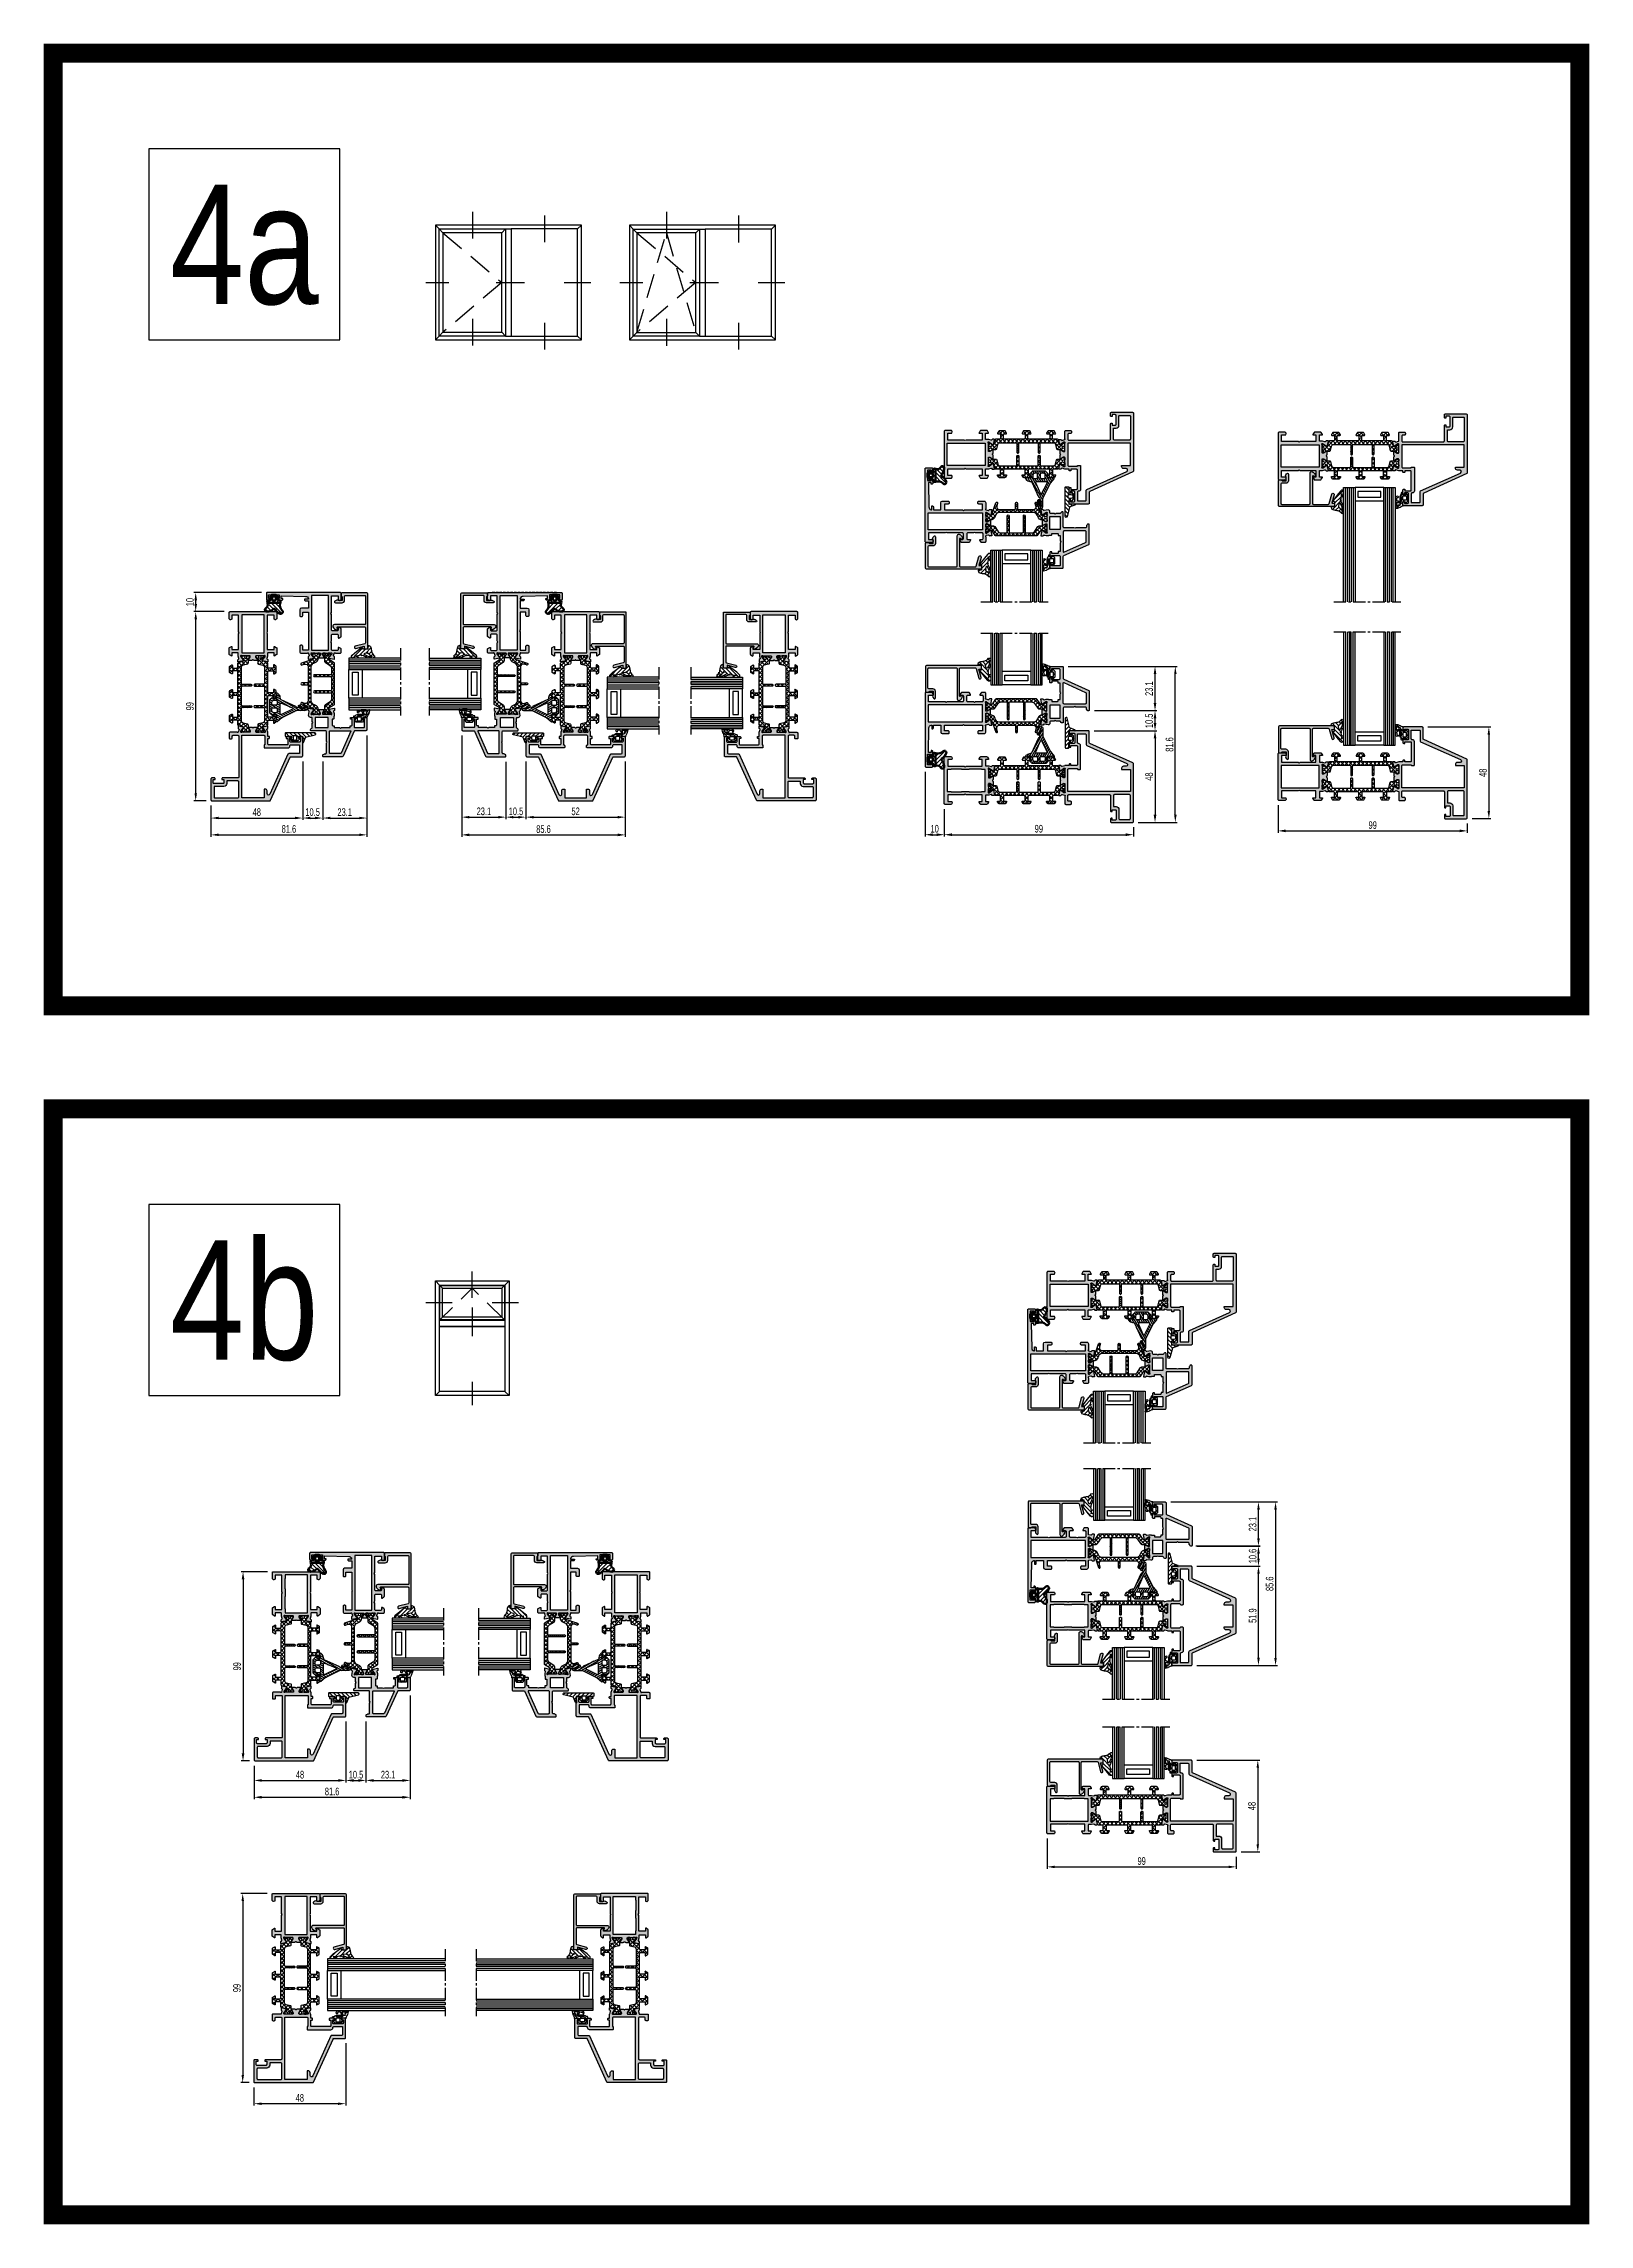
# Model space of a CAD drawing. Header units: millimetres. Extents: x -158 to 6343, y 4572 to 7765.
# Drawn here: x 2257 to 3066, y 4721 to 5862 of the extents above; entities that cross this region are included whole.
import ezdxf
from ezdxf.enums import TextEntityAlignment as Align

# ---------------------------------------------------------------- set-up
doc = ezdxf.new("R2010")
doc.units = ezdxf.units.MM
doc.header["$LTSCALE"] = 0.2
doc.linetypes.add('CENTER', pattern=[50.8, 31.75, -6.35, 6.35, -6.35])
doc.linetypes.add('DASHED2', pattern=[9.525, 6.35, -3.175])
doc.layers.add('AM_VIS', color=7, linetype='Continuous', lineweight=50)
for name, color, linetype in [('REYNAERS', 7, 'Continuous'), ('RI-DIMENSION', 7, 'Continuous'), ('RI-FILLING', 7, 'Continuous'), ('RI-GASKET', 7, 'Continuous'), ('RI-HATCH-I', 4, 'Continuous'), ('RI-HATCH-P', 7, 'Continuous'), ('RI-HATCH-PI', 4, 'Continuous'), ('RI-LAYOUT', 7, 'Continuous'), ('RI-OTHERS', 7, 'CENTER'), ('RI-PROFILE', 7, 'Continuous'), ('RI-TEXT-TECHN', 7, 'Continuous')]:
    doc.layers.add(name, color=color, linetype=linetype)
doc.styles.add('T6', font='arial.ttf', dxfattribs={"width": 0.8, "height": 3.5})
doc.styles.add('T7', font='arial.ttf', dxfattribs={"width": 0.7})
doc.dimstyles.new('SCHAAL1OP1', dxfattribs={"dimscale": 0, "dimtxt": 2, "dimasz": 2, "dimexe": 0.5, "dimexo": 1.5, "dimgap": 0.5, "dimtad": 1, "dimdec": 1, "dimzin": 9, "dimdsep": 46, "dimtxsty": 'T7', "dimcen": 2.5, "dimclrd": 256, "dimclre": 256, "dimclrt": 256, "dimadec": 1, "dimazin": 2, "dimtfac": 1, "dimtdec": 1, "dimtmove": 0, "dimatfit": 3, "dimfxl": 1, "dimtolj": 1, "dimtzin": 9, "dimlwd": -1, "dimlwe": -1, "dimarcsym": 0})

msp = doc.modelspace()

# ---------------------------------------------------------------- blocks, each defined once
blk = doc.blocks.new('info-assembly-nr')
at = {"layer": 'RI-LAYOUT'}
blk.add_lwpolyline([(0, 0), (4, 0), (4, 4), (0, 4)], close=True, dxfattribs=at)
at = {"layer": 'RI-TEXT-TECHN', "style": 'T6', "width": 0.8}
blk.add_attdef('ASSEMBLY-NR', text='', height=2.5, dxfattribs=at).set_placement((2, 2), align=Align.MIDDLE_CENTER)
blk = doc.blocks.new('0000773R')
at = {"layer": 'RI-HATCH-PI'}
h = blk.add_hatch(dxfattribs=at)
h.set_pattern_fill('_U', color=256, scale=1.5, angle=225, style=0, double=1, pattern_type=0)
h.set_pattern_definition([(225, (101.2278, 346.5722), (1.06066, -1.06066), []), (315, (101.2278, 346.5722), (1.06066, 1.06066), [])])
edge = h.paths.add_edge_path()
edge.add_line((4.5, 16.4), (4.5, 20))
edge.add_line((4.5, 20), (4.5, 25.6))
edge.add_arc((4, 25.6), 0.5, 359.9999, 449.9999)
edge.add_line((4, 26.1), (-0.5, 26.1))
edge.add_arc((-0.5, 26.6), 0.5, 179.9999, 269.9999, ccw=False)
edge.add_arc((-0.5, 26.6), 0.5, 89.9999, 179.9999, ccw=False)
edge.add_line((-0.5, 27.1), (4, 27.1))
edge.add_arc((4, 27.6), 0.5, 269.9985, 359.9985)
edge.add_line((4.5, 27.6), (4.5, 34))
edge.add_arc((3.3, 34), 1.2, 359.9985, 437.5001)
edge.add_line((3.6, 35.1), (1.3, 35.6))
edge.add_arc((1.5, 36.1), 0.5, 180.0221, 257.5001, ccw=False)
edge.add_line((1, 36.1), (1, 37.6))
edge.add_arc((0.7, 37.6), 0.3, 0.0001, 30.0001)
edge.add_line((0.9, 37.8), (0, 39.3))
edge.add_arc((0.2, 39.4), 0.2, 180.0001, 210.0001, ccw=False)
edge.add_line((0, 39.4), (0, 39.6))
edge.add_arc((0.4, 39.6), 0.4, 90.0001, 180.0001, ccw=False)
edge.add_line((0.4, 40), (1, 40))
edge.add_arc((1, 39.8), 0.2, 79.7779, 90.0001, ccw=False)
edge.add_arc((2.1, 46), 6.1, 259.7779, 262.5937)
edge.add_arc((1.3, 39.7), 0.3, 0.0001, 82.5937, ccw=False)
edge.add_line((1.6, 39.7), (1.6, 39.5))
edge.add_arc((2.1, 39.3), 0.6, 151.0451, 388.9551)
edge.add_line((2.6, 39.5), (2.6, 39.7))
edge.add_arc((2.9, 39.7), 0.3, 97.4065, 180.0001, ccw=False)
edge.add_arc((2.1, 46), 6.1, 277.4065, 280.2223)
edge.add_arc((3.2, 39.8), 0.2, 90.0001, 100.2223, ccw=False)
edge.add_line((3.2, 40), (3.8, 40))
edge.add_arc((3.8, 39.6), 0.4, 0.0001, 90.0001, ccw=False)
edge.add_line((4.2, 39.6), (4.2, 39.4))
edge.add_arc((4, 39.4), 0.2, -29.9999, 0.0001, ccw=False)
edge.add_line((4.2, 39.3), (3.3, 37.8))
edge.add_arc((3.6, 37.6), 0.3, 150.0001, 180.0001)
edge.add_line((3.3, 37.6), (3.3, 37.5))
edge.add_arc((3.6, 37.5), 0.3, 180.1146, 257.5001)
edge.add_line((3.5, 37.2), (5.9, 36.7))
edge.add_arc((5.8, 36.2), 0.5, 0.0001, 77.5001, ccw=False)
edge.add_line((6.2, 36.2), (6.2, 34.1))
edge.add_arc((6.7, 34.1), 0.5, 179.9739, 269.9739)
edge.add_line((6.7, 33.6), (9, 33.6))
edge.add_arc((9, 33.8), 0.2, 270.0001, 360.0001)
edge.add_line((9.2, 33.8), (9.2, 35))
edge.add_arc((9.4, 35), 0.2, 60.0001, 180.0001, ccw=False)
edge.add_line((9.5, 35.2), (10.5, 34.6))
edge.add_arc((10.2, 34.2), 0.5, 0.0001, 60.0001, ccw=False)
edge.add_line((10.7, 34.2), (10.7, 31.5))
edge.add_arc((10.2, 31.5), 0.5, -59.9999, 0.0001, ccw=False)
edge.add_line((10.5, 31.1), (9.5, 30.5))
edge.add_arc((9.4, 30.7), 0.2, 180.0001, 300.0001, ccw=False)
edge.add_line((9.2, 30.7), (9.2, 31.9))
edge.add_arc((9, 31.9), 0.2, 0.0001, 90.0001)
edge.add_line((9, 32.1), (6.7, 32.1))
edge.add_arc((6.7, 31.6), 0.5, 90.0001, 180.0001)
edge.add_line((6.2, 31.6), (6.2, 21.3))
edge.add_arc((6.7, 21.3), 0.5, 180.0001, 270.0001)
edge.add_line((6.7, 20.8), (9, 20.8))
edge.add_arc((9, 21), 0.2, 270.0001, 360.0001)
edge.add_line((9.2, 21), (9.2, 22.2))
edge.add_arc((9.4, 22.2), 0.2, 60.0001, 180.0001, ccw=False)
edge.add_line((9.5, 22.3), (10.5, 21.8))
edge.add_arc((10.2, 21.3), 0.5, 0.0001, 60.0001, ccw=False)
edge.add_line((10.7, 21.3), (10.7, 20))
edge.add_line((10.7, 20), (10.7, 18.7))
edge.add_arc((10.2, 18.7), 0.5, 299.9999, 359.9999, ccw=False)
edge.add_line((10.5, 18.2), (9.5, 17.7))
edge.add_arc((9.4, 17.9), 0.2, 179.9999, 299.9999, ccw=False)
edge.add_line((9.2, 17.9), (9.2, 19.1))
edge.add_arc((9, 19.1), 0.2, 359.9999, 449.9999)
edge.add_line((9, 19.3), (6.7, 19.3))
edge.add_arc((6.7, 18.8), 0.5, 89.9999, 179.9999)
edge.add_line((6.2, 18.8), (6.2, 8.4))
edge.add_arc((6.7, 8.4), 0.5, 179.9999, 269.9999)
edge.add_line((6.7, 7.9), (9, 7.9))
edge.add_arc((9, 8.1), 0.2, 269.9999, 359.9999)
edge.add_line((9.2, 8.1), (9.2, 9.3))
edge.add_arc((9.4, 9.3), 0.2, 59.9999, 179.9999, ccw=False)
edge.add_line((9.5, 9.5), (10.5, 8.9))
edge.add_arc((10.2, 8.5), 0.5, -0.0001, 59.9999, ccw=False)
edge.add_line((10.7, 8.5), (10.7, 5.8))
edge.add_arc((10.2, 5.8), 0.5, 299.9999, 359.9999, ccw=False)
edge.add_line((10.5, 5.4), (9.5, 4.8))
edge.add_arc((9.4, 5), 0.2, 179.9999, 299.9999, ccw=False)
edge.add_line((9.2, 5), (9.2, 6.2))
edge.add_arc((9, 6.2), 0.2, 359.9999, 449.9999)
edge.add_line((9, 6.4), (6.7, 6.4))
edge.add_arc((6.8, 5.9), 0.5, 89.9999, 179.9999)
edge.add_line((6.2, 5.9), (6.2, 3.8))
edge.add_arc((5.8, 3.8), 0.5, 282.4999, 359.9999, ccw=False)
edge.add_line((5.9, 3.3), (3.5, 2.8))
edge.add_arc((3.6, 2.5), 0.3, 102.4999, 179.8854)
edge.add_line((3.3, 2.5), (3.3, 2.4))
edge.add_arc((3.6, 2.4), 0.3, 179.9999, 209.9999)
edge.add_line((3.3, 2.2), (4.2, 0.7))
edge.add_arc((4, 0.6), 0.2, -0.0001, 29.9999, ccw=False)
edge.add_line((4.2, 0.6), (4.2, 0.4))
edge.add_arc((3.8, 0.4), 0.4, 269.9999, 359.9999, ccw=False)
edge.add_line((3.8, 0), (3.2, 0))
edge.add_arc((3.2, 0.2), 0.2, 259.7777, 269.9999, ccw=False)
edge.add_arc((2.1, -6), 6.1, 79.7777, 82.5935)
edge.add_arc((2.9, 0.3), 0.3, 179.9999, 262.5935, ccw=False)
edge.add_line((2.6, 0.3), (2.6, 0.5))
edge.add_arc((2.1, 0.7), 0.6, 331.0449, 568.9549)
edge.add_line((1.6, 0.5), (1.6, 0.3))
edge.add_arc((1.3, 0.3), 0.3, 277.4063, 359.9999, ccw=False)
edge.add_arc((2.1, -6), 6.1, 97.4063, 100.2221)
edge.add_arc((1, 0.2), 0.2, 269.9999, 280.2221, ccw=False)
edge.add_line((1, 0), (0.4, 0))
edge.add_arc((0.4, 0.4), 0.4, 179.9999, 269.9999, ccw=False)
edge.add_line((0, 0.4), (0, 0.6))
edge.add_arc((0.2, 0.6), 0.2, 149.9999, 179.9999, ccw=False)
edge.add_line((0, 0.7), (0.9, 2.2))
edge.add_arc((0.7, 2.4), 0.3, 329.9999, 359.9999)
edge.add_line((1, 2.4), (1, 3.9))
edge.add_arc((1.5, 3.9), 0.5, 102.4999, 179.982, ccw=False)
edge.add_line((1.3, 4.4), (3.6, 4.9))
edge.add_arc((3.3, 6), 1.2, 282.4999, 360.001)
edge.add_line((4.5, 6), (4.5, 14.4))
edge.add_arc((4, 14.4), 0.5, 0.001, 90.001)
edge.add_line((4, 14.9), (-0.5, 14.9))
edge.add_arc((-0.5, 15.4), 0.5, 179.9999, 269.9999, ccw=False)
edge.add_arc((-0.5, 15.4), 0.5, 89.9999, 179.9999, ccw=False)
edge.add_line((-0.5, 15.9), (4, 15.9))
edge.add_arc((4, 16.4), 0.5, 269.9999, 359.9999)
at = {"layer": 'RI-PROFILE', "transparency": 33554687}
blk.add_lwpolyline([(4.5, 16.4), (4.5, 20), (4.5, 25.6, 0.414214), (4, 26.1), (-0.5, 26.1, -0.414214), (-1, 26.6, -0.414214), (-0.5, 27.1), (4, 27.1, 0.414214), (4.5, 27.6), (4.5, 34, 0.351673), (3.6, 35.1), (1.3, 35.6, -0.351557), (1, 36.1), (1, 37.6, 0.131652), (0.9, 37.8), (0, 39.3, -0.131652), (0, 39.4), (0, 39.6, -0.414214), (0.4, 40), (1, 40, -0.044632), (1, 40, 0.012287), (1.3, 40, -0.37684), (1.6, 39.7), (1.6, 39.5, 1.69614), (2.6, 39.5), (2.6, 39.7, -0.37684), (2.9, 40, 0.012287), (3.2, 40, -0.044632), (3.2, 40), (3.8, 40, -0.414214), (4.2, 39.6), (4.2, 39.4, -0.131652), (4.2, 39.3), (3.3, 37.8, 0.131652), (3.3, 37.6), (3.3, 37.5, 0.351104), (3.5, 37.2), (5.9, 36.7, -0.351665), (6.2, 36.2), (6.2, 34.1, 0.414214), (6.7, 33.6), (9, 33.6, 0.414214), (9.2, 33.8), (9.2, 35, -0.57735), (9.5, 35.2), (10.5, 34.6, -0.267949), (10.7, 34.2), (10.7, 31.5, -0.267949), (10.5, 31.1), (9.5, 30.5, -0.57735), (9.2, 30.7), (9.2, 31.9, 0.414214), (9, 32.1), (6.7, 32.1, 0.414214), (6.2, 31.6), (6.2, 21.3, 0.414214), (6.7, 20.8), (9, 20.8, 0.414214), (9.2, 21), (9.2, 22.2, -0.57735), (9.5, 22.3), (10.5, 21.8, -0.267949), (10.7, 21.3), (10.7, 20), (10.7, 18.7, -0.267949), (10.5, 18.2), (9.5, 17.7, -0.57735), (9.2, 17.9), (9.2, 19.1, 0.414214), (9, 19.3), (6.7, 19.3, 0.414214), (6.2, 18.8), (6.2, 8.4, 0.414214), (6.7, 7.9), (9, 7.9, 0.414214), (9.2, 8.1), (9.2, 9.3, -0.57735), (9.5, 9.5), (10.5, 8.9, -0.267949), (10.7, 8.5), (10.7, 5.8, -0.267949), (10.5, 5.4), (9.5, 4.8, -0.57735), (9.2, 5), (9.2, 6.2, 0.414214), (9, 6.4), (6.7, 6.4, 0.414214), (6.2, 5.9), (6.2, 3.8, -0.351665), (5.9, 3.3), (3.5, 2.8, 0.351104), (3.3, 2.5), (3.3, 2.4, 0.131652), (3.3, 2.2), (4.2, 0.7, -0.131652), (4.2, 0.6), (4.2, 0.4, -0.414214), (3.8, 0), (3.2, 0, -0.044632), (3.2, 0, 0.012287), (2.9, 0, -0.37684), (2.6, 0.3), (2.6, 0.5, 1.69614), (1.6, 0.5), (1.6, 0.3, -0.37684), (1.3, 0, 0.012287), (1, 0, -0.044632), (1, 0), (0.4, 0, -0.414214), (0, 0.4), (0, 0.6, -0.131652), (0, 0.7), (0.9, 2.2, 0.131652), (1, 2.4), (1, 3.9, -0.351577), (1.3, 4.4), (3.6, 4.9, 0.35167), (4.5, 6), (4.5, 14.4, 0.414214), (4, 14.9), (-0.5, 14.9, -0.414214), (-1, 15.4, -0.414214), (-0.5, 15.9), (4, 15.9, 0.414214)], format="xyb", close=True, dxfattribs=at)
blk = doc.blocks.new('0000773L')
at = {"layer": 'RI-HATCH-PI'}
h = blk.add_hatch(dxfattribs=at)
h.set_pattern_fill('_U', color=256, scale=1.5, angle=45, style=0, double=1, pattern_type=0)
h.set_pattern_definition([(45, (-101.2278, -306.572), (-1.06066, 1.06066), []), (135, (-101.2278, -306.572), (-1.06066, -1.06066), [])])
edge = h.paths.add_edge_path()
edge.add_line((-4.5, 23.6), (-4.5, 20))
edge.add_line((-4.5, 20), (-4.5, 14.4))
edge.add_arc((-4, 14.4), 0.5, 179.9999, 269.9999)
edge.add_line((-4, 13.9), (0.5, 13.9))
edge.add_arc((0.5, 13.4), 0.5, -0.0001, 89.9999, ccw=False)
edge.add_arc((0.5, 13.4), 0.5, 269.9999, 359.9999, ccw=False)
edge.add_line((0.5, 12.9), (-4, 12.9))
edge.add_arc((-4, 12.4), 0.5, 89.9985, 179.9985)
edge.add_line((-4.5, 12.4), (-4.5, 6))
edge.add_arc((-3.3, 6), 1.2, 179.9985, 257.5001)
edge.add_line((-3.6, 4.9), (-1.3, 4.4))
edge.add_arc((-1.5, 3.9), 0.5, 0.0221, 77.5001, ccw=False)
edge.add_line((-1, 3.9), (-1, 2.4))
edge.add_arc((-0.7, 2.4), 0.3, 180.0001, 210.0001)
edge.add_line((-0.9, 2.2), (0, 0.7))
edge.add_arc((-0.2, 0.6), 0.2, 0.0001, 30.0001, ccw=False)
edge.add_line((0, 0.6), (0, 0.4))
edge.add_arc((-0.4, 0.4), 0.4, -89.9999, 0.0001, ccw=False)
edge.add_line((-0.4, 0), (-1, 0))
edge.add_arc((-1, 0.2), 0.2, 259.7779, 270.0001, ccw=False)
edge.add_arc((-2.1, -6), 6.1, 79.7779, 82.5937)
edge.add_arc((-1.3, 0.3), 0.3, 180.0001, 262.5937, ccw=False)
edge.add_line((-1.6, 0.3), (-1.6, 0.5))
edge.add_arc((-2.1, 0.7), 0.6, 331.0451, 568.9551)
edge.add_line((-2.6, 0.5), (-2.6, 0.3))
edge.add_arc((-2.9, 0.3), 0.3, -82.5935, 0.0001, ccw=False)
edge.add_arc((-2.1, -6), 6.1, 97.4065, 100.2223)
edge.add_arc((-3.2, 0.2), 0.2, 270.0001, 280.2223, ccw=False)
edge.add_line((-3.2, 0), (-3.8, 0))
edge.add_arc((-3.8, 0.4), 0.4, 180.0001, 270.0001, ccw=False)
edge.add_line((-4.2, 0.4), (-4.2, 0.6))
edge.add_arc((-4, 0.6), 0.2, 150.0001, 180.0001, ccw=False)
edge.add_line((-4.2, 0.7), (-3.3, 2.2))
edge.add_arc((-3.6, 2.4), 0.3, 330.0001, 360.0001)
edge.add_line((-3.3, 2.4), (-3.3, 2.5))
edge.add_arc((-3.6, 2.5), 0.3, 0.1146, 77.5001)
edge.add_line((-3.5, 2.8), (-5.9, 3.3))
edge.add_arc((-5.8, 3.8), 0.5, 180.0001, 257.5001, ccw=False)
edge.add_line((-6.3, 3.8), (-6.3, 5.9))
edge.add_arc((-6.7, 5.9), 0.5, 359.9739, 449.9739)
edge.add_line((-6.8, 6.4), (-9, 6.4))
edge.add_arc((-9, 6.2), 0.2, 90.0001, 180.0001)
edge.add_line((-9.2, 6.2), (-9.2, 5))
edge.add_arc((-9.4, 5), 0.2, -119.9999, 0.0001, ccw=False)
edge.add_line((-9.5, 4.8), (-10.5, 5.4))
edge.add_arc((-10.2, 5.8), 0.5, 180.0001, 240.0001, ccw=False)
edge.add_line((-10.7, 5.8), (-10.7, 8.5))
edge.add_arc((-10.2, 8.5), 0.5, 120.0001, 180.0001, ccw=False)
edge.add_line((-10.5, 8.9), (-9.5, 9.5))
edge.add_arc((-9.4, 9.3), 0.2, 0.0001, 120.0001, ccw=False)
edge.add_line((-9.2, 9.3), (-9.2, 8.1))
edge.add_arc((-9, 8.1), 0.2, 180.0001, 270.0001)
edge.add_line((-9, 7.9), (-6.8, 7.9))
edge.add_arc((-6.7, 8.4), 0.5, 270.0001, 360.0001)
edge.add_line((-6.3, 8.4), (-6.3, 18.8))
edge.add_arc((-6.7, 18.8), 0.5, 0.0001, 90.0001)
edge.add_line((-6.8, 19.3), (-9, 19.3))
edge.add_arc((-9, 19.1), 0.2, 90.0001, 180.0001)
edge.add_line((-9.2, 19.1), (-9.2, 17.9))
edge.add_arc((-9.4, 17.9), 0.2, -119.9999, 0.0001, ccw=False)
edge.add_line((-9.5, 17.7), (-10.5, 18.2))
edge.add_arc((-10.2, 18.7), 0.5, 180.0001, 240.0001, ccw=False)
edge.add_line((-10.7, 18.7), (-10.7, 20))
edge.add_line((-10.7, 20), (-10.7, 21.3))
edge.add_arc((-10.2, 21.3), 0.5, 119.9999, 179.9999, ccw=False)
edge.add_line((-10.5, 21.8), (-9.5, 22.3))
edge.add_arc((-9.4, 22.2), 0.2, -0.0001, 119.9999, ccw=False)
edge.add_line((-9.2, 22.2), (-9.2, 21))
edge.add_arc((-9, 21), 0.2, 179.9999, 269.9999)
edge.add_line((-9, 20.8), (-6.8, 20.8))
edge.add_arc((-6.7, 21.3), 0.5, 269.9999, 359.9999)
edge.add_line((-6.3, 21.3), (-6.3, 31.6))
edge.add_arc((-6.7, 31.6), 0.5, 359.9999, 449.9999)
edge.add_line((-6.8, 32.1), (-9, 32.1))
edge.add_arc((-9, 31.9), 0.2, 89.9999, 179.9999)
edge.add_line((-9.2, 31.9), (-9.2, 30.7))
edge.add_arc((-9.4, 30.7), 0.2, 239.9999, 359.9999, ccw=False)
edge.add_line((-9.5, 30.5), (-10.5, 31.1))
edge.add_arc((-10.2, 31.5), 0.5, 179.9999, 239.9999, ccw=False)
edge.add_line((-10.7, 31.5), (-10.7, 34.2))
edge.add_arc((-10.2, 34.2), 0.5, 119.9999, 179.9999, ccw=False)
edge.add_line((-10.5, 34.6), (-9.5, 35.2))
edge.add_arc((-9.4, 35), 0.2, -0.0001, 119.9999, ccw=False)
edge.add_line((-9.2, 35), (-9.2, 33.8))
edge.add_arc((-9, 33.8), 0.2, 179.9999, 269.9999)
edge.add_line((-9, 33.6), (-6.8, 33.6))
edge.add_arc((-6.8, 34.1), 0.5, 269.9999, 359.9999)
edge.add_line((-6.3, 34.1), (-6.3, 36.2))
edge.add_arc((-5.8, 36.2), 0.5, 102.4999, 179.9999, ccw=False)
edge.add_line((-5.9, 36.7), (-3.5, 37.2))
edge.add_arc((-3.6, 37.5), 0.3, 282.4999, 359.8854)
edge.add_line((-3.3, 37.5), (-3.3, 37.6))
edge.add_arc((-3.6, 37.6), 0.3, 359.9999, 389.9999)
edge.add_line((-3.3, 37.8), (-4.2, 39.3))
edge.add_arc((-4, 39.4), 0.2, 179.9999, 209.9999, ccw=False)
edge.add_line((-4.2, 39.4), (-4.2, 39.6))
edge.add_arc((-3.8, 39.6), 0.4, 89.9999, 179.9999, ccw=False)
edge.add_line((-3.8, 40), (-3.2, 40))
edge.add_arc((-3.2, 39.8), 0.2, 79.7777, 89.9999, ccw=False)
edge.add_arc((-2.1, 46), 6.1, 259.7777, 262.5935)
edge.add_arc((-2.9, 39.7), 0.3, -0.0001, 82.5935, ccw=False)
edge.add_line((-2.6, 39.7), (-2.6, 39.5))
edge.add_arc((-2.1, 39.3), 0.6, 151.0449, 388.9549)
edge.add_line((-1.6, 39.5), (-1.6, 39.7))
edge.add_arc((-1.3, 39.7), 0.3, 97.4063, 179.9999, ccw=False)
edge.add_arc((-2.1, 46), 6.1, 277.4063, 280.2221)
edge.add_arc((-1, 39.8), 0.2, 89.9999, 100.2221, ccw=False)
edge.add_line((-1, 40), (-0.4, 40))
edge.add_arc((-0.4, 39.6), 0.4, -0.0001, 89.9999, ccw=False)
edge.add_line((0, 39.6), (0, 39.4))
edge.add_arc((-0.2, 39.4), 0.2, 329.9999, 359.9999, ccw=False)
edge.add_line((0, 39.3), (-0.9, 37.8))
edge.add_arc((-0.7, 37.6), 0.3, 149.9999, 179.9999)
edge.add_line((-1, 37.6), (-1, 36.1))
edge.add_arc((-1.5, 36.1), 0.5, 282.4999, 359.982, ccw=False)
edge.add_line((-1.3, 35.6), (-3.6, 35.1))
edge.add_arc((-3.3, 34), 1.2, 102.4999, 180.001)
edge.add_line((-4.5, 34), (-4.5, 25.6))
edge.add_arc((-4, 25.6), 0.5, 180.001, 270.001)
edge.add_line((-4, 25.1), (0.5, 25.1))
edge.add_arc((0.5, 24.6), 0.5, -0.0001, 89.9999, ccw=False)
edge.add_arc((0.5, 24.6), 0.5, 269.9999, 359.9999, ccw=False)
edge.add_line((0.5, 24.1), (-4, 24.1))
edge.add_arc((-4, 23.6), 0.5, 89.9999, 179.9999)
at = {"layer": 'RI-PROFILE', "transparency": 33554687}
blk.add_lwpolyline([(-4.5, 23.6), (-4.5, 20), (-4.5, 14.4, 0.414214), (-4, 13.9), (0.5, 13.9, -0.414214), (1, 13.4, -0.414214), (0.5, 12.9), (-4, 12.9, 0.414214), (-4.5, 12.4), (-4.5, 6, 0.351673), (-3.6, 4.9), (-1.3, 4.4, -0.351557), (-1, 3.9), (-1, 2.4, 0.131652), (-0.9, 2.2), (0, 0.7, -0.131652), (0, 0.6), (0, 0.4, -0.414214), (-0.4, 0), (-1, 0, -0.044632), (-1, 0, 0.012287), (-1.3, 0, -0.37684), (-1.6, 0.3), (-1.6, 0.5, 1.69614), (-2.6, 0.5), (-2.6, 0.3, -0.37684), (-2.9, 0, 0.012287), (-3.2, 0, -0.044632), (-3.2, 0), (-3.8, 0, -0.414214), (-4.2, 0.4), (-4.2, 0.6, -0.131652), (-4.2, 0.7), (-3.3, 2.2, 0.131652), (-3.3, 2.4), (-3.3, 2.5, 0.351104), (-3.5, 2.8), (-5.9, 3.3, -0.351665), (-6.3, 3.8), (-6.3, 5.9, 0.414214), (-6.8, 6.4), (-9, 6.4, 0.414214), (-9.2, 6.2), (-9.2, 5, -0.57735), (-9.5, 4.8), (-10.5, 5.4, -0.267949), (-10.7, 5.8), (-10.7, 8.5, -0.267949), (-10.5, 8.9), (-9.5, 9.5, -0.57735), (-9.2, 9.3), (-9.2, 8.1, 0.414214), (-9, 7.9), (-6.8, 7.9, 0.414214), (-6.3, 8.4), (-6.3, 18.8, 0.414214), (-6.8, 19.3), (-9, 19.3, 0.414214), (-9.2, 19.1), (-9.2, 17.9, -0.57735), (-9.5, 17.7), (-10.5, 18.2, -0.267949), (-10.7, 18.7), (-10.7, 20), (-10.7, 21.3, -0.267949), (-10.5, 21.8), (-9.5, 22.3, -0.57735), (-9.2, 22.2), (-9.2, 21, 0.414214), (-9, 20.8), (-6.8, 20.8, 0.414214), (-6.3, 21.3), (-6.3, 31.6, 0.414214), (-6.8, 32.1), (-9, 32.1, 0.414214), (-9.2, 31.9), (-9.2, 30.7, -0.57735), (-9.5, 30.5), (-10.5, 31.1, -0.267949), (-10.7, 31.5), (-10.7, 34.2, -0.267949), (-10.5, 34.6), (-9.5, 35.2, -0.57735), (-9.2, 35), (-9.2, 33.8, 0.414214), (-9, 33.6), (-6.8, 33.6, 0.414214), (-6.3, 34.1), (-6.3, 36.2, -0.351665), (-5.9, 36.7), (-3.5, 37.2, 0.351104), (-3.3, 37.5), (-3.3, 37.6, 0.131652), (-3.3, 37.8), (-4.2, 39.3, -0.131652), (-4.2, 39.4), (-4.2, 39.6, -0.414214), (-3.8, 40), (-3.2, 40, -0.044632), (-3.2, 40, 0.012287), (-2.9, 40, -0.37684), (-2.6, 39.7), (-2.6, 39.5, 1.69614), (-1.6, 39.5), (-1.6, 39.7, -0.37684), (-1.3, 40, 0.012287), (-1, 40, -0.044632), (-1, 40), (-0.4, 40, -0.414214), (0, 39.6), (0, 39.4, -0.131652), (0, 39.3), (-0.9, 37.8, 0.131652), (-1, 37.6), (-1, 36.1, -0.351577), (-1.3, 35.6), (-3.6, 35.1, 0.35167), (-4.5, 34), (-4.5, 25.6, 0.414214), (-4, 25.1), (0.5, 25.1, -0.414214), (1, 24.6, -0.414214), (0.5, 24.1), (-4, 24.1, 0.414214)], format="xyb", close=True, dxfattribs=at)
blk = doc.blocks.new('4I30136')
at = {"layer": 'RI-PROFILE'}
blk.add_lwpolyline([(1.8, -2.4), (1.6, -2.2, 0.414214), (1.3, -2.2), (1.1, -2.4, -0.198912), (0.8, -2.5), (-0.9, -2.5, -1), (-0.9, -2.1), (0, -0.7, 0.131652), (0, -0.6), (0, -0.2, 0.414214), (-0.2, 0), (-4.4, 0, 0.892534), (-5, -0.2), (-4.9, -0.4, 0.083094), (-4.9, -0.5), (-3.6, -2.2, -1.178332), (-3.5, -2.6), (-6.2, -3.2, -0.479656), (-6.4, -3), (-6.4, -2.2, -0.185256), (-6.3, -2), (-5.9, -1.6, 0.263193), (-5.9, -1.4), (-6.2, -0.2), (-6.2, 1.3, 0.414214), (-6.4, 1.5), (-9.5, 1.5), (-9.5, 0.1, -0.57735), (-9.8, -0.1), (-10.8, 0.5, -0.267949), (-11, 0.9), (-11, 3.9, -0.267949), (-10.8, 4.3), (-9.8, 4.9, -0.57735), (-9.5, 4.7), (-9.5, 3.3), (-6, 3.3), (-6, 11.6), (-5.7, 12.1), (-6, 12.6), (-6, 21.3), (-9.5, 21.3), (-9.5, 19.1), (-10.2, 18.9, -0.198912), (-10.4, 18.9), (-10.8, 19.2, -0.267949), (-11, 19.6), (-11, 22.6, -0.414214), (-10.5, 23.1), (13.5, 23.1, -0.414214), (14, 22.6), (14, 19.6, -0.267949), (13.7, 19.2), (13.3, 18.9, -0.198912), (13.1, 18.9), (12.5, 19.1), (12.5, 21.3), (9, 21.3), (9, 12.6), (8.7, 12.1), (9, 11.6), (9, 3.3), (12.5, 3.3), (12.5, 4.7, -0.57735), (12.8, 4.9), (13.7, 4.3, -0.267949), (14, 3.9), (14, 0.9, -0.267949), (13.7, 0.5), (12.8, -0.1, -0.57735), (12.5, 0.1), (12.5, 1.5), (9.3, 1.5, 0.414214), (9.1, 1.3), (9.1, -0.2), (8.8, -1.4, 0.263193), (8.8, -1.6), (9.2, -2, -0.185256), (9.3, -2.2), (9.3, -3, -0.479656), (9.1, -3.2), (6.4, -2.6, -1.178332), (6.5, -2.2), (7.8, -0.5, 0.083094), (7.8, -0.4), (7.9, -0.2, 0.892534), (7.3, 0), (3.1, 0, 0.414214), (2.9, -0.2), (2.9, -0.6, 0.131652), (2.9, -0.7), (3.8, -2.1, -1), (3.8, -2.5), (2.1, -2.5, -0.198912)], format="xyb", close=True, dxfattribs=at)
blk.add_lwpolyline([(-4.4, 10.1), (-4.4, 3.6), (-4.3, 3.6), (-4.3, 1.6), (7.3, 1.6), (7.3, 3.6), (7.4, 3.6), (7.4, 10.1), (7.3, 10.1), (7.3, 14.1), (7.4, 14.1), (7.4, 19.5), (7.3, 19.5), (7.3, 21.5), (-4.3, 21.5), (-4.3, 19.5), (-4.4, 19.5), (-4.4, 14.1), (-4.3, 14.1), (-4.3, 10.1)], close=True, dxfattribs=at)
blk = doc.blocks.new('4E30120')
at = {"layer": 'RI-PROFILE'}
blk.add_lwpolyline([(7.8, 32.7), (8.4, 32.7, 0.414214), (8.7, 33), (8.7, 33.4, 0.414214), (8.4, 33.7), (7.8, 33.7), (7.8, 35.9), (7.7, 35.9), (7.3, 37.3, -0.263193), (7.4, 37.5), (7.8, 37.9, 0.185256), (7.8, 38.1), (7.8, 38.9, 0.479656), (7.6, 39.1), (4.9, 38.5, 1.178332), (5.1, 38.1), (6.4, 36.4, -0.083094), (6.4, 36.3), (6.4, 36.1, -0.892534), (5.9, 35.9), (1.7, 35.9, -0.414214), (1.5, 36.1), (1.5, 36.5, -0.131652), (1.5, 36.6), (2.3, 38, 1), (2.3, 38.4), (0.7, 38.4, 0.198912), (0.3, 38.3), (0.1, 38.1, -0.414214), (-0.1, 38.1), (-0.3, 38.3, 0.198912), (-0.7, 38.4), (-2.3, 38.4, 1), (-2.3, 38), (-1.5, 36.6, -0.131652), (-1.5, 36.5), (-1.5, 36.1, -0.414214), (-1.7, 35.9), (-5.9, 35.9, -0.892534), (-6.4, 36.1), (-6.4, 36.3, -0.083094), (-6.4, 36.4), (-5.1, 38.1, 1.178332), (-4.9, 38.5), (-7.6, 39.1, 0.479656), (-7.8, 38.9), (-7.8, 38.1, 0.185256), (-7.8, 37.9), (-7.4, 37.5, -0.263193), (-7.3, 37.3), (-7.7, 35.9), (-7.8, 35.9), (-7.8, 33.7), (-8.4, 33.7, 0.414214), (-8.7, 33.4), (-8.7, 33, 0.414214), (-8.4, 32.7), (-7.8, 32.7), (-7.8, 29.8, -0.414214), (-8.3, 29.3), (-17.8, 29.3, -0.414214), (-18.3, 29.8), (-18.3, 32.7), (-17.4, 32.7), (-17.4, 33.4, 0.414214), (-17.7, 33.7), (-19.9, 33.7, 0.414214), (-20.3, 33.3), (-20.3, 32.9), (-19.3, 32.9), (-19.3, 31.2, -0.414214), (-19.8, 30.7), (-24.3, 30.7, -0.414214), (-24.8, 31.2), (-24.8, 32.9), (-23.8, 32.9), (-23.8, 33.3, 0.414214), (-24.2, 33.7), (-25.5, 33.7, 0.414214), (-26, 33.2), (-26, 23.6, 0.414214), (-25.5, 23.1), (-19.8, 23.1, -0.296064), (-19.4, 22.8), (-9.2, 0.3, 0.295071), (-8.8, 0), (8.8, 0, 0.295071), (9.2, 0.3), (19.4, 22.8, -0.296064), (19.8, 23.1), (25.5, 23.1, 0.414214), (26, 23.6), (26, 33.2, 0.414214), (25.5, 33.7), (24.2, 33.7, 0.414214), (23.8, 33.3), (23.8, 32.9), (24.8, 32.9), (24.8, 31.2, -0.414214), (24.3, 30.7), (19.8, 30.7, -0.414214), (19.3, 31.2), (19.3, 32.9), (20.3, 32.9), (20.3, 33.3, 0.414214), (19.9, 33.7), (17.7, 33.7, 0.414214), (17.4, 33.4), (17.4, 32.7), (18.3, 32.7), (18.3, 29.8, -0.414214), (17.8, 29.3), (8.3, 29.3, -0.414214), (7.8, 29.8)], format="xyb", close=True, dxfattribs=at)
at = {"layer": 'RI-PROFILE', "linetype": 'Continuous'}
blk.add_lwpolyline([(-19.3, 28.8, 0.414214), (-19.8, 29.3), (-24.4, 29.3), (-24.4, 25.2, 0.414214), (-23.9, 24.7), (-18.8, 24.7, -0.295071), (-18.3, 24.4), (-8.8, 3.3, 0.808046), (-7.3, 3.6), (-7.3, 5.2, -0.414214), (-6.3, 6.2), (-5.7, 6.2), (-5.7, 1.6), (5.7, 1.6), (5.7, 6.2), (6.3, 6.2, -0.414214), (7.3, 5.2), (7.3, 3.6, 0.808046), (8.8, 3.3), (18.3, 24.4, -0.295071), (18.8, 24.7), (23.9, 24.7, 0.414214), (24.4, 25.2), (24.4, 29.3), (19.8, 29.3, 0.414214), (19.3, 28.8), (19.3, 28.7, -0.414214), (18.3, 27.7), (6.2, 27.7, -0.414214), (5.7, 28.2), (5.7, 28.8, -0.444166), (6.3, 29.3), (6.3, 33.8, 0.414214), (5.8, 34.3), (-5.8, 34.3, 0.414214), (-6.3, 33.8), (-6.3, 29.3, -0.444166), (-5.7, 28.8), (-5.7, 28.2, -0.414214), (-6.2, 27.7), (-18.3, 27.7, -0.414214), (-19.3, 28.7)], format="xyb", close=True, dxfattribs=at)
blk = doc.blocks.new('4030120B')
for name, p in [('4I30136', (-1.5, 75.9)), ('0000773L', (-1.6, 35.9)), ('4E30120', (0, 0))]:
    blk.add_blockref(name, p)
at = {"xscale": -1, "rotation": 180}
blk.add_blockref('0000773R', (1.5, 75.9), dxfattribs=at)
blk = doc.blocks.new('4030120', base_point=(26, -0.3))
at = {"layer": 'RI-HATCH-P'}
h = blk.add_hatch(color=256, dxfattribs=at)
h.paths.add_polyline_path([(20.1, 85.7), (20.1, 79.2), (20.2, 79.2), (20.2, 77.2), (31.8, 77.2), (31.8, 79.2), (31.9, 79.2), (31.9, 85.7), (31.8, 85.7), (31.8, 89.7), (31.9, 89.7), (31.9, 95.1), (31.8, 95.1), (31.8, 97.1), (20.2, 97.1), (20.2, 95.1), (20.1, 95.1), (20.1, 89.7), (20.2, 89.7), (20.2, 85.7)], flags=16)
edge = h.paths.add_edge_path()
edge.add_line((26.3, 73.3), (26.1, 73.4))
edge.add_arc((26, 73.3), 0.2, 45, 135)
edge.add_line((25.9, 73.4), (25.7, 73.3))
edge.add_arc((25.3, 73.6), 0.5, 270, 315, ccw=False)
edge.add_line((25.3, 73.1), (23.7, 73.1))
edge.add_arc((23.7, 73.3), 0.2, 90, 270, ccw=False)
edge.add_line((23.7, 73.5), (24.5, 74.9))
edge.add_arc((24.3, 75), 0.2, 330, 360)
edge.add_line((24.5, 75), (24.5, 75.4))
edge.add_arc((24.3, 75.4), 0.2, 0, 90)
edge.add_line((24.3, 75.6), (20.1, 75.6))
edge.add_arc((19.8, 75.5), 0.3, 30.0001, 197.0001)
edge.add_line((19.6, 75.4), (19.6, 75.2))
edge.add_arc((19.8, 75.3), 0.2, 197.0001, 216.0001)
edge.add_line((19.6, 75.1), (20.9, 73.4))
edge.add_arc((21, 73.2), 0.2, -77.4999, 121.2206, ccw=False)
edge.add_line((21.1, 73), (18.4, 72.4))
edge.add_arc((18.4, 72.6), 0.2, 180.0001, 282.5001, ccw=False)
edge.add_line((18.2, 72.6), (18.2, 73.4))
edge.add_arc((18.4, 73.4), 0.2, 138.0184, 180.0001, ccw=False)
edge.add_line((18.2, 73.6), (18.6, 74))
edge.add_arc((18.5, 74.2), 0.2, 318.0184, 377.0001)
edge.add_line((18.7, 74.2), (18.3, 75.5))
edge.add_line((18.3, 75.5), (18.3, 76.9))
edge.add_arc((18.1, 76.9), 0.2, 360, 450)
edge.add_line((18.1, 77.1), (15, 77.1))
edge.add_line((15, 77.1), (15, 75.7))
edge.add_arc((14.8, 75.7), 0.2, 240, 360, ccw=False)
edge.add_line((14.7, 75.5), (13.7, 76.1))
edge.add_arc((14, 76.5), 0.5, 180, 240, ccw=False)
edge.add_line((13.5, 76.5), (13.5, 79.5))
edge.add_arc((14, 79.5), 0.5, 120, 180, ccw=False)
edge.add_line((13.7, 79.9), (14.7, 80.5))
edge.add_arc((14.8, 80.3), 0.2, 0, 120, ccw=False)
edge.add_line((15, 80.3), (15, 78.9))
edge.add_line((15, 78.9), (18.5, 78.9))
edge.add_line((18.5, 78.9), (18.5, 87.2))
edge.add_line((18.5, 87.2), (18.8, 87.7))
edge.add_line((18.8, 87.7), (18.5, 88.2))
edge.add_line((18.5, 88.2), (18.5, 96.9))
edge.add_line((18.5, 96.9), (15, 96.9))
edge.add_line((15, 96.9), (15, 94.7))
edge.add_line((15, 94.7), (14.3, 94.5))
edge.add_arc((14.3, 94.7), 0.2, 240, 285, ccw=False)
edge.add_line((14.2, 94.5), (13.7, 94.8))
edge.add_arc((14, 95.2), 0.5, 180, 240, ccw=False)
edge.add_line((13.5, 95.2), (13.5, 98.2))
edge.add_arc((14, 98.2), 0.5, 90, 180, ccw=False)
edge.add_line((14, 98.7), (38, 98.7))
edge.add_arc((38, 98.2), 0.5, 0, 90, ccw=False)
edge.add_line((38.5, 98.2), (38.5, 95.2))
edge.add_arc((38, 95.2), 0.5, -60, 0, ccw=False)
edge.add_line((38.2, 94.8), (37.8, 94.5))
edge.add_arc((37.7, 94.7), 0.2, 255, 300, ccw=False)
edge.add_line((37.7, 94.5), (37, 94.7))
edge.add_line((37, 94.7), (37, 96.9))
edge.add_line((37, 96.9), (33.5, 96.9))
edge.add_line((33.5, 96.9), (33.5, 88.2))
edge.add_line((33.5, 88.2), (33.2, 87.7))
edge.add_line((33.2, 87.7), (33.5, 87.2))
edge.add_line((33.5, 87.2), (33.5, 78.9))
edge.add_line((33.5, 78.9), (37, 78.9))
edge.add_line((37, 78.9), (37, 80.3))
edge.add_arc((37.2, 80.3), 0.2, 60, 180, ccw=False)
edge.add_line((37.3, 80.5), (38.2, 79.9))
edge.add_arc((38, 79.5), 0.5, 0, 60, ccw=False)
edge.add_line((38.5, 79.5), (38.5, 76.5))
edge.add_arc((38, 76.5), 0.5, 300, 360, ccw=False)
edge.add_line((38.2, 76.1), (37.3, 75.5))
edge.add_arc((37.2, 75.7), 0.2, 180, 300, ccw=False)
edge.add_line((37, 75.7), (37, 77.1))
edge.add_line((37, 77.1), (33.8, 77.1))
edge.add_arc((33.8, 76.9), 0.2, 90, 180)
edge.add_line((33.6, 76.9), (33.6, 75.5))
edge.add_line((33.6, 75.5), (33.3, 74.2))
edge.add_arc((33.5, 74.2), 0.2, 163.0001, 221.9817)
edge.add_line((33.4, 74), (33.8, 73.6))
edge.add_arc((33.6, 73.4), 0.2, 0.0001, 41.9817, ccw=False)
edge.add_line((33.8, 73.4), (33.8, 72.6))
edge.add_arc((33.6, 72.6), 0.2, -102.4999, 0.0001, ccw=False)
edge.add_line((33.6, 72.4), (30.9, 73))
edge.add_arc((31, 73.2), 0.2, 58.7795, 257.5001, ccw=False)
edge.add_line((31.1, 73.4), (32.4, 75.1))
edge.add_arc((32.2, 75.3), 0.2, 324.0001, 343.0001)
edge.add_line((32.4, 75.2), (32.4, 75.4))
edge.add_arc((32.1, 75.5), 0.3, 343.0001, 510.0001)
edge.add_line((31.9, 75.6), (27.6, 75.6))
edge.add_arc((27.6, 75.4), 0.2, 90, 180)
edge.add_line((27.4, 75.4), (27.4, 75))
edge.add_arc((27.6, 75), 0.2, 180, 210)
edge.add_line((27.5, 74.9), (28.3, 73.5))
edge.add_arc((28.3, 73.3), 0.2, -90, 90, ccw=False)
edge.add_line((28.3, 73.1), (26.7, 73.1))
edge.add_arc((26.7, 73.6), 0.5, 225, 270, ccw=False)
edge = h.paths.add_edge_path()
edge.add_arc((32.2, 35.8), 0.3, -150, 17, ccw=False)
edge.add_line((31.9, 35.6), (27.7, 35.6))
edge.add_arc((27.7, 35.8), 0.2, 180, 270, ccw=False)
edge.add_line((27.5, 35.8), (27.5, 36.2))
edge.add_arc((27.7, 36.2), 0.2, 150, 180, ccw=False)
edge.add_line((27.5, 36.3), (28.3, 37.7))
edge.add_arc((28.3, 37.9), 0.2, 270, 450)
edge.add_line((28.3, 38.1), (26.7, 38.1))
edge.add_arc((26.7, 37.6), 0.5, 90, 135)
edge.add_line((26.3, 38), (26.1, 37.8))
edge.add_arc((26, 37.9), 0.2, 225, 315, ccw=False)
edge.add_line((25.9, 37.8), (25.7, 38))
edge.add_arc((25.3, 37.6), 0.5, 45, 90)
edge.add_line((25.3, 38.1), (23.7, 38.1))
edge.add_arc((23.7, 37.9), 0.2, 90, 270)
edge.add_line((23.7, 37.7), (24.5, 36.3))
edge.add_arc((24.3, 36.2), 0.2, 0, 30, ccw=False)
edge.add_line((24.5, 36.2), (24.5, 35.8))
edge.add_arc((24.3, 35.8), 0.2, -90, 0, ccw=False)
edge.add_line((24.3, 35.6), (20.1, 35.6))
edge.add_arc((19.8, 35.8), 0.3, 163, 330, ccw=False)
edge.add_line((19.6, 35.8), (19.6, 36))
edge.add_arc((19.8, 35.9), 0.2, 144, 163, ccw=False)
edge.add_line((19.6, 36.1), (20.9, 37.8))
edge.add_arc((21, 38), 0.2, 238.7794, 437.5)
edge.add_line((21.1, 38.2), (18.4, 38.8))
edge.add_arc((18.4, 38.6), 0.2, 77.5, 180)
edge.add_line((18.2, 38.6), (18.2, 37.8))
edge.add_arc((18.4, 37.8), 0.2, 180, 221.9817)
edge.add_line((18.2, 37.6), (18.6, 37.2))
edge.add_arc((18.5, 37.1), 0.2, -17, 41.9817, ccw=False)
edge.add_line((18.7, 37), (18.3, 35.6))
edge.add_line((18.3, 35.6), (18.2, 35.6))
edge.add_line((18.2, 35.6), (18.2, 33.4))
edge.add_line((18.2, 33.4), (17.6, 33.4))
edge.add_arc((17.6, 33.1), 0.3, 89.9999, 179.9999)
edge.add_line((17.3, 33.1), (17.3, 32.7))
edge.add_arc((17.6, 32.7), 0.3, 179.9999, 269.9999)
edge.add_line((17.6, 32.4), (18.2, 32.4))
edge.add_line((18.2, 32.4), (18.2, 29.5))
edge.add_arc((17.7, 29.5), 0.5, -90.0001, 0.0001, ccw=False)
edge.add_line((17.7, 29), (8.2, 29))
edge.add_arc((8.2, 29.5), 0.5, 180, 270, ccw=False)
edge.add_line((7.7, 29.5), (7.7, 32.4))
edge.add_line((7.7, 32.4), (8.6, 32.4))
edge.add_line((8.6, 32.4), (8.6, 32.9))
edge.add_arc((8.1, 32.9), 0.5, 0, 90)
edge.add_line((8.1, 33.4), (6.1, 33.4))
edge.add_arc((6.1, 33), 0.4, 90, 180)
edge.add_line((5.7, 33), (5.7, 32.6))
edge.add_line((5.7, 32.6), (6.7, 32.6))
edge.add_line((6.7, 32.6), (6.7, 30.9))
edge.add_arc((6.2, 30.9), 0.5, -90, 0, ccw=False)
edge.add_line((6.2, 30.4), (1.7, 30.4))
edge.add_arc((1.7, 30.9), 0.5, 180, 270, ccw=False)
edge.add_line((1.2, 30.9), (1.2, 32.6))
edge.add_line((1.2, 32.6), (2.2, 32.6))
edge.add_line((2.2, 32.6), (2.2, 33))
edge.add_arc((1.8, 33), 0.4, 360, 450)
edge.add_line((1.8, 33.4), (0.5, 33.4))
edge.add_arc((0.5, 32.9), 0.5, 90, 180)
edge.add_line((0, 32.9), (0, 23.3))
edge.add_arc((0.5, 23.3), 0.5, 180, 270)
edge.add_line((0.5, 22.8), (6.2, 22.8))
edge.add_arc((6.2, 22.3), 0.5, 24.0315, 90, ccw=False)
edge.add_line((6.6, 22.5), (16.8, 0))
edge.add_arc((17.2, 0.2), 0.5, 204.2407, 270)
edge.add_line((17.2, -0.3), (26, -0.3))
edge.add_line((26, -0.3), (34.8, -0.3))
edge.add_arc((34.8, 0.2), 0.5, 270, 335.7593)
edge.add_line((35.2, 0), (45.4, 22.5))
edge.add_arc((45.8, 22.3), 0.5, 90, 155.9685, ccw=False)
edge.add_line((45.8, 22.8), (51.5, 22.8))
edge.add_arc((51.5, 23.3), 0.5, 270, 360)
edge.add_line((52, 23.3), (52, 32.9))
edge.add_arc((51.5, 32.9), 0.5, 0, 90)
edge.add_line((51.5, 33.4), (50.2, 33.4))
edge.add_arc((50.2, 33), 0.4, 90, 180)
edge.add_line((49.8, 33), (49.8, 32.6))
edge.add_line((49.8, 32.6), (50.8, 32.6))
edge.add_line((50.8, 32.6), (50.8, 30.9))
edge.add_arc((50.3, 30.9), 0.5, -90, 0, ccw=False)
edge.add_line((50.3, 30.4), (45.8, 30.4))
edge.add_arc((45.8, 30.9), 0.5, 180, 270, ccw=False)
edge.add_line((45.3, 30.9), (45.3, 32.6))
edge.add_line((45.3, 32.6), (46.3, 32.6))
edge.add_line((46.3, 32.6), (46.3, 33))
edge.add_arc((45.9, 33), 0.4, 360, 450)
edge.add_line((45.9, 33.4), (43.9, 33.4))
edge.add_arc((43.9, 32.9), 0.5, 90, 180)
edge.add_line((43.4, 32.9), (43.4, 32.4))
edge.add_line((43.4, 32.4), (44.3, 32.4))
edge.add_line((44.3, 32.4), (44.3, 29.5))
edge.add_arc((43.8, 29.5), 0.5, -90, 0, ccw=False)
edge.add_line((43.8, 29), (34.3, 29))
edge.add_arc((34.3, 29.5), 0.5, 179.9999, 270.0001, ccw=False)
edge.add_line((33.8, 29.5), (33.8, 32.4))
edge.add_line((33.8, 32.4), (34.4, 32.4))
edge.add_arc((34.4, 32.7), 0.3, 270.0001, 360.0001)
edge.add_line((34.7, 32.7), (34.7, 33.1))
edge.add_arc((34.4, 33.1), 0.3, 0.0001, 90.0001)
edge.add_line((34.4, 33.4), (33.8, 33.4))
edge.add_line((33.8, 33.4), (33.8, 35.6))
edge.add_line((33.8, 35.6), (33.7, 35.6))
edge.add_line((33.7, 35.6), (33.3, 37))
edge.add_arc((33.5, 37.1), 0.2, 138.0183, 197, ccw=False)
edge.add_line((33.4, 37.2), (33.8, 37.6))
edge.add_arc((33.6, 37.8), 0.2, 318.0183, 360)
edge.add_line((33.8, 37.8), (33.8, 38.6))
edge.add_arc((33.6, 38.6), 0.2, 360, 462.5)
edge.add_line((33.6, 38.8), (30.9, 38.2))
edge.add_arc((31, 38), 0.2, 102.5, 301.2206)
edge.add_line((31.1, 37.8), (32.4, 36.1))
edge.add_arc((32.2, 35.9), 0.2, 17, 36, ccw=False)
edge.add_line((32.4, 36), (32.4, 35.8))
edge = h.paths.add_edge_path(flags=16)
edge.add_arc((6.2, 28.5), 0.5, 0, 90)
edge.add_line((6.2, 29), (1.6, 29))
edge.add_line((1.6, 29), (1.6, 24.9))
edge.add_arc((2.1, 24.9), 0.5, 180, 270)
edge.add_line((2.1, 24.4), (7.2, 24.4))
edge.add_arc((7.2, 23.9), 0.5, 24.2407, 90, ccw=False)
edge.add_line((7.7, 24.1), (17.2, 3))
edge.add_arc((17.9, 3.3), 0.8, 204.2407, 360)
edge.add_line((18.7, 3.3), (18.7, 4.9))
edge.add_arc((19.7, 4.9), 1, 90, 180, ccw=False)
edge.add_line((19.7, 5.9), (20.3, 5.9))
edge.add_line((20.3, 5.9), (20.3, 1.3))
edge.add_line((20.3, 1.3), (31.7, 1.3))
edge.add_line((31.7, 1.3), (31.7, 5.9))
edge.add_line((31.7, 5.9), (32.3, 5.9))
edge.add_arc((32.3, 4.9), 1, 0, 90, ccw=False)
edge.add_line((33.3, 4.9), (33.3, 3.3))
edge.add_arc((34.1, 3.3), 0.8, 180, 335.7593)
edge.add_line((34.8, 3), (44.3, 24.1))
edge.add_arc((44.8, 23.9), 0.5, 90, 155.7593, ccw=False)
edge.add_line((44.8, 24.4), (49.9, 24.4))
edge.add_arc((49.9, 24.9), 0.5, 270, 360)
edge.add_line((50.4, 24.9), (50.4, 29))
edge.add_line((50.4, 29), (45.8, 29))
edge.add_arc((45.8, 28.5), 0.5, 90, 180)
edge.add_line((45.3, 28.5), (45.3, 28.4))
edge.add_arc((44.3, 28.4), 1, 270, 360, ccw=False)
edge.add_line((44.3, 27.4), (32.2, 27.4))
edge.add_arc((32.2, 27.9), 0.5, 180, 270, ccw=False)
edge.add_line((31.7, 27.9), (31.7, 28.5))
edge.add_arc((32.2, 28.5), 0.5, 84.2033, 180, ccw=False)
edge.add_line((32.3, 29), (32.3, 33.5))
edge.add_arc((31.8, 33.5), 0.5, 0, 90)
edge.add_line((31.8, 34), (20.2, 34))
edge.add_arc((20.2, 33.5), 0.5, 90, 180)
edge.add_line((19.7, 33.5), (19.7, 29))
edge.add_arc((19.8, 28.5), 0.5, 0, 95.7968, ccw=False)
edge.add_line((20.3, 28.5), (20.3, 27.9))
edge.add_arc((19.8, 27.9), 0.5, -90, 0, ccw=False)
edge.add_line((19.8, 27.4), (7.7, 27.4))
edge.add_arc((7.7, 28.4), 1, 180, 270, ccw=False)
edge.add_line((6.7, 28.4), (6.7, 28.5))
blk.add_blockref('4030120B', (26, -0.3))
blk = doc.blocks.new('0809125v2')
at = {"layer": 'RI-HATCH-I'}
h = blk.add_hatch(dxfattribs=at)
h.set_pattern_fill('_USER', color=256, scale=1.5, angle=45, style=0, pattern_type=0)
h.set_pattern_definition([(45, (-188.5701, -265.9912), (-1.06066, 1.06066), [])])
edge = h.paths.add_edge_path(flags=0)
edge.add_arc((-3.3, -1.5), 6.99, 13.1276, 14.8832)
edge.add_arc((-1.3, -1), 4.91, 14.767, 27.3274)
edge.add_arc((2.7, 1.1), 0.499, 27.6932, 47.7216)
edge.add_arc((2.7, 1.1), 0.501, 47.7216, 67.9162)
edge.add_line((2.9, 1.5), (2.2, 1.8))
edge.add_arc((2.1, 1.6), 0.2, 68.3278, 96.1665)
edge.add_arc((2.1, 1.6), 0.201, 96.1386, 123.8418)
edge.add_arc((2.1, 1.6), 0.199, 123.5336, 151.7944)
edge.add_arc((2.1, 1.6), 0.199, 151.8263, 180.024)
edge.add_line((1.9, 1.6), (1.9, 1.1))
edge.add_line((1.9, 1.1), (1.9, 0.2))
edge.add_ellipse((1.7, 0.2), major_axis=(-0.2, 0), ratio=1, start_angle=134.9996, end_angle=179.9991, ccw=False)
edge.add_ellipse((1.7, 0.2), major_axis=(-0.2, 0), ratio=1, start_angle=90.0009, end_angle=135.0004, ccw=False)
edge.add_line((1.7, 0), (-0.8, 0))
edge.add_ellipse((-0.8, 0.2), major_axis=(0, 0.15), ratio=1, start_angle=110.994, end_angle=180, ccw=False)
edge.add_line((-0.9, 0.1), (-1.1, 0.6))
edge.add_arc((-1.3, 0.6), 0.2, 20.994, 134.1807)
edge.add_line((-1.5, 0.7), (-5.2, -2.2))
edge.add_line((-5.2, -2.2), (-6.5, -3.3))
edge.add_arc((-6, -4), 0.835, 129.9845, 271.5754)
edge.add_line((-6, -4.8), (-3.6, -4.8))
edge.add_arc((-3.6, -4.4), 0.4, 271.5832, 442.0339)
edge.add_line((-3.6, -4), (-5.2, -3.7))
edge.add_arc((-4.7, 6.6), 10.3, 267.4921, 286.7525)
edge.add_ellipse((-1.6, -4.9), major_axis=(-1.58, 0), ratio=1, start_angle=230.5735, end_angle=274.692, ccw=False)
edge.add_line((-0.6, -3.7), (0.8, -4.3))
edge.add_arc((4, 2.1), 7.11, 243.7649, 255.4101)
edge.add_line((2.2, -4.8), (4.6, -4.8))
edge.add_arc((4.6, -4.1), 0.7, 270.0141, 393.2773)
edge.add_ellipse((7.5, -0.7), major_axis=(0, 3.76), ratio=1, start_angle=104.0514, end_angle=142.2209, ccw=False)
edge.add_arc((-60.5, -10.6), 64.9, 7.909, 9.4568)
edge = h.paths.add_edge_path(flags=0)
edge.add_line((0.3, -2.3), (1.6, -2.1))
edge.add_ellipse((1.7, -2.6), major_axis=(-0.502, 0), ratio=1, start_angle=224.7201, end_angle=277.7688, ccw=False)
edge.add_line((2, -2.3), (3, -3.4))
edge.add_arc((5.2, -0.9), 3.31, 228.6138, 246.3421)
edge.add_ellipse((3.8, -4), major_axis=(0, 0.1), ratio=1, start_angle=180, end_angle=336.3421, ccw=False)
edge.add_line((3.8, -4.1), (2.6, -4.1))
edge.add_ellipse((3.5, 1), major_axis=(-5.16, 0), ratio=1, start_angle=73.6833, end_angle=80.9158, ccw=False)
edge.add_line((2, -4), (0.1, -3.1))
edge.add_ellipse((0.4, -2.8), major_axis=(-0.454, 0), ratio=1, start_angle=-77.0454, end_angle=45.926, ccw=False)
at = {"layer": 'AM_VIS', "color": 251}
for p, q in [((-1.5, -3.3), (-1.8, -3.3)), ((1.7, -2.1), (1.6, -2.1))]:
    blk.add_line(p, q, dxfattribs=at)
at = {"layer": 'RI-GASKET'}
for points in [[(1.9, 0.2), (1.9, 1.1), (1.9, 1.6, -0.12366), (1.9, 1.7, -0.12394), (2, 1.8, -0.12147), (2.1, 1.8, -0.12207), (2.2, 1.8), (2.9, 1.5, -0.088344), (3, 1.4, -0.087614), (3.1, 1.3, -0.05486), (3.5, 0.3, -0.00766), (3.5, 0.1, -0.006754), (3.8, -1.7, 0.168103), (5.2, -3.7, -0.596494), (4.6, -4.8), (2.2, -4.8, -0.050855), (0.8, -4.3), (-0.6, -3.7, 0.194917), (-1.8, -3.3, -0.084238), (-5.2, -3.7), (-3.6, -4, -0.919956), (-3.6, -4.8), (-6, -4.8, -0.710603), (-6.5, -3.3), (-5.2, -2.2), (-1.5, 0.7, -0.538369), (-1.1, 0.6), (-0.9, 0.1, 0.310537), (-0.8, 0), (1.7, 0, 0.19891), (1.8, 0.1, 0.19891)], [(2, -2.3), (3, -3.4, 0.077509), (3.8, -3.9, -0.812259), (3.8, -4.1), (2.6, -4.1, -0.031568), (2, -4), (0.1, -3.1, -0.594769), (0.3, -2.3), (1.6, -2.1, -0.235693)]]:
    blk.add_lwpolyline(points, format="xyb", close=True, dxfattribs=at)
blk = doc.blocks.new('1808204v4')
at = {"layer": 'RI-HATCH-I'}
h = blk.add_hatch(dxfattribs=at)
h.set_pattern_fill('_USER', color=256, scale=1.5, angle=45, pattern_type=0)
h.set_pattern_definition([(45, (5e-12, -0.0402), (-1.06066, 1.06066), [])])
h.paths.add_polyline_path([(1.9, 4.6, -0.087704), (1.9, 4.5, 0.177793), (2, 4.3, 0.014426), (2.1, 4.2, -0.117211), (2.2, 4.2, -0.391209), (2.2, 4.1, -0.149412), (2, 4.1, -0.133911), (1.9, 4.1), (1.8, 4.2, 0.16407), (1.6, 4.2), (-0.3, 4.2, 0.207909), (-2, 3.5, -0.176327), (-2.3, 3.4), (-2.7, 3.4, 0.414214), (-2.9, 3.2), (-2.9, 2.8, 0.414214), (-2.7, 2.6), (-2.1, 2.6, -0.414214), (-2, 2.5), (-2, 1.3, -0.414214), (-2.1, 1.2), (-2.3, 1.2, 0.63707), (-2.4, 0.9), (-1.7, 0.1, 0.221695), (-1.5, 0), (1.5, 0, 0.221695), (1.7, 0.1), (2.4, 0.9, 0.63707), (2.3, 1.2), (2, 1.2, -0.414214), (1.9, 1.3), (1.9, 2.5, -0.414214), (2, 2.6), (3.8, 2.6, 0.251998), (4.1, 2.8, -0.009783), (4.4, 3.5, -0.012498), (4.9, 4.6, 0.087136), (5.3, 6, -0.039888), (5.3, 6.3, 0.155596), (5.3, 6.5, 0.255227), (5.2, 6.6), (5, 6.6, 0.220126), (4.8, 6.5, -0.059282), (4.7, 6.3, -0.194696), (4.5, 6.2, -0.119377), (4.2, 6.2, -0.054192), (3.9, 6.3, 0.022832), (3.7, 6.5, 0.086161), (3.5, 6.6, 0.034247), (3.2, 6.6), (1.2, 6.6, 0.016757), (0.5, 6.5, 0.028883), (-0.3, 6.4, 0.192219), (-0.9, 5.9, 0.222141), (-0.9, 5.1, 0.805421), (-0.3, 5.2), (-0.3, 5.4, -0.362875), (0, 5.7, -0.049392), (1.1, 5.9, -0.098515), (1.2, 5.8, -0.196247), (1.3, 5.7, -0.002495), (1.4, 5.5, -0.035566)])
h.paths.add_polyline_path([(2.1, 5.7, -0.097728), (2.1, 5.8, -0.220538), (2.1, 5.9, -0.359626), (2.3, 5.9, 0.122514), (2.3, 5.9, -0.011046), (3.2, 5.9, -0.011443), (3.6, 5.9, -0.120776), (3.9, 5.8, -0.051025), (4.1, 5.6, 0.089507), (4.2, 5.6, -0.170147), (4.3, 5.5), (4.3, 5.5, -0.330052), (4.3, 5.4, -0.248624), (4.2, 5.3, 0.008797), (3.7, 5.1, 0.22449), (3.5, 4.8, 0.23209), (3.6, 4.5, -0.256002), (3.7, 4.2, -0.265239), (3.5, 4, -0.042169), (3.3, 4), (2.4, 3.7, 0.104695), (2.5, 3.8, 0.104289), (2.7, 4, 0.145726), (2.6, 4.6, 0.062608)], flags=16)
h.paths.add_polyline_path([(1.1, 2.4), (1.1, 0.9, -0.414214), (0.9, 0.7), (-1, 0.7, -0.414214), (-1.2, 0.9), (-1.2, 2.4, -0.414214), (-1, 2.6), (0.9, 2.6, -0.414214)], flags=16)
at = {"layer": 'RI-GASKET'}
for points in [[(-2.4, 0.9, -0.63707), (-2.3, 1.2), (-2.1, 1.2, 0.414214), (-2, 1.3), (-2, 2.5, 0.414214), (-2.1, 2.6), (-2.7, 2.6, -0.414214), (-2.9, 2.8), (-2.9, 3.2, -0.414214), (-2.7, 3.4), (-2.3, 3.4, 0.176327), (-2, 3.5, -0.207909), (-0.3, 4.2), (1.6, 4.2, -0.16407), (1.8, 4.2), (1.9, 4.1, 0.133911), (2, 4.1, 0.149412), (2.2, 4.1, 0.302776), (2.2, 4.2, 0.156156), (2.1, 4.2, -0.014426), (2, 4.3, -0.177793), (1.9, 4.5, 0.087704), (1.9, 4.6, 0.035566), (1.4, 5.5, 0.0025), (1.3, 5.7, 0.195686), (1.2, 5.8, 0.082311), (1.1, 5.9, 0.050141), (0, 5.7, 0.349731), (-0.3, 5.4), (-0.3, 5.2, -0.805421), (-0.9, 5.1, -0.222141), (-0.9, 5.9, -0.192219), (-0.3, 6.4, -0.028883), (0.5, 6.5, -0.016757), (1.2, 6.6), (3.2, 6.6, -0.034247), (3.5, 6.6, -0.086161), (3.7, 6.5, -0.022832), (3.9, 6.3, 0.054192), (4.2, 6.2, 0.119377), (4.5, 6.2, 0.194696), (4.7, 6.3, 0.059282), (4.8, 6.5, -0.220126), (5, 6.6), (5.2, 6.6, -0.255227), (5.3, 6.5, -0.155596), (5.3, 6.3, 0.039888), (5.3, 6, -0.087136), (4.9, 4.6, 0.012498), (4.4, 3.5, 0.009783), (4.1, 2.8, -0.251998), (3.8, 2.6), (2, 2.6, 0.414214), (1.9, 2.5), (1.9, 1.3, 0.414214), (2, 1.2), (2.3, 1.2, -0.63707), (2.4, 0.9), (1.7, 0.1, -0.221695), (1.5, 0), (-1.5, 0, -0.221695), (-1.7, 0.1)], [(0.9, 2.6), (-1, 2.6, 0.414214), (-1.2, 2.4), (-1.2, 0.9, 0.414214), (-1, 0.7), (0.9, 0.7, 0.414214), (1.1, 0.9), (1.1, 2.4, 0.414214)]]:
    blk.add_lwpolyline(points, format="xyb", close=True, dxfattribs=at)
blk.add_lwpolyline([(2.4, 3.7, 0.127497), (2.5, 3.8, 0.104289), (2.7, 4, 0.145726), (2.6, 4.6, 0.06315), (2.1, 5.8, -0.098233), (2.1, 5.8, -0.185097), (2.1, 5.9, -0.353394), (2.3, 5.9, 0.131219), (2.3, 5.9, -0.011046), (3.2, 5.9, -0.011443), (3.6, 5.9, -0.120776), (3.9, 5.8, -0.051025), (4.1, 5.6, 0.099426), (4.2, 5.6, -0.155917), (4.3, 5.5), (4.3, 5.5, -0.330052), (4.3, 5.4, -0.248624), (4.2, 5.3, 0.008797), (3.7, 5.1, 0.22449), (3.5, 4.8, 0.253728), (3.6, 4.5, -0.231161), (3.7, 4.2, -0.265239), (3.5, 4, -0.042169), (3.3, 4), (1.3, 3.4, -0.065543), (1.1, 3.4), (-0.8, 3.4, -0.363579), (-1, 3.6, -0.418693), (-1, 3.6, -0.075244), (-0.8, 3.6, -0.052208), (-0.7, 3.6, 0.123461), (-0.5, 3.5, 0.059734), (-0.4, 3.5, -0.062315), (-0.2, 3.5), (1.6, 3.5, 0.074218), (1.9, 3.6)], format="xyb", dxfattribs=at)
blk.add_point((4, 2.6), dxfattribs=at)
blk = doc.blocks.new('1800048v1')
at = {"layer": 'RI-HATCH-PI'}
h = blk.add_hatch(dxfattribs=at)
h.set_pattern_fill('_USER', color=256, scale=1.5, angle=135, style=0, pattern_type=0)
h.set_pattern_definition([(135, (-262.8214, -115.778), (-1.06066, -1.06066), [])])
h.paths.add_polyline_path([(1.4, 5.8, 0.149201), (-1.5, 8.3, 0.840975), (-2.4, 6.5, -0.261651), (-1.5, 3), (-1.6, 2.6), (5.2, 2.6, -0.0417), (5.1, 2.8, -0.402089), (6.1, 5.4, 0.812103), (5.3, 7.2, 0.18185), (2.1, 5.8, -0.408111)])
h = blk.add_hatch(dxfattribs=at)
h.set_pattern_fill('_USER', color=256, scale=1.5, angle=45, style=0, pattern_type=0)
h.set_pattern_definition([(45, (0, 0), (-1.06066, 1.06066), [])])
edge = h.paths.add_edge_path()
edge.add_ellipse((0.7, -1.2), major_axis=(-0.23, -0.193), ratio=1, start_angle=0, end_angle=50)
edge.add_line((0.7, -1.6), (2.9, -1.6))
edge.add_ellipse((2.9, -1.2), major_axis=(0, -0.3), ratio=1, start_angle=0, end_angle=50)
edge.add_line((3.1, -1.4), (4, -0.4))
edge.add_ellipse((3.8, -0.2), major_axis=(0.173, -0.145), ratio=1, start_angle=0, end_angle=130)
edge.add_line((3.8, 0), (3.6, 0))
edge.add_line((3.6, 0), (3.6, 1))
edge.add_ellipse((3.8, 1), major_axis=(-0.2, 0), ratio=1, start_angle=270, end_angle=360, ccw=False)
edge.add_line((3.8, 1.2), (4.5, 1.2))
edge.add_ellipse((4.3, 2.2), major_axis=(0.225, -0.974), ratio=1, start_angle=0, end_angle=102.1816)
edge.add_line((5.2, 2.6), (-1.6, 2.6))
edge.add_ellipse((-0.7, 2.2), major_axis=(-0.905, 0.426), ratio=1, start_angle=0, end_angle=102.1816)
edge.add_line((-0.9, 1.2), (-0.2, 1.2))
edge.add_ellipse((-0.2, 1), major_axis=(0, 0.2), ratio=1, start_angle=270, end_angle=360, ccw=False)
edge.add_line((0, 1), (0, 0))
edge.add_line((0, 0), (-0.2, 0))
edge.add_ellipse((-0.2, -0.2), major_axis=(0, 0.225), ratio=1, start_angle=0, end_angle=130)
edge.add_line((-0.4, -0.4), (0.5, -1.4))
edge = h.paths.add_edge_path(flags=0)
edge.add_ellipse((2.5, 1), major_axis=(0, 0.3), ratio=1, start_angle=270, end_angle=360)
edge.add_line((2.5, 1.3), (1.1, 1.3))
edge.add_ellipse((1.1, 1), major_axis=(-0.3, 0), ratio=1, start_angle=270, end_angle=360)
edge.add_line((0.8, 1), (0.8, -0.5))
edge.add_ellipse((1.1, -0.6), major_axis=(0, -0.3), ratio=1, start_angle=270, end_angle=360)
edge.add_line((1.1, -0.8), (2.5, -0.8))
edge.add_ellipse((2.5, -0.6), major_axis=(0.3, 0), ratio=1, start_angle=270, end_angle=360)
edge.add_line((2.8, -0.6), (2.8, 1))
at = {"layer": 'RI-GASKET', "linetype": 'Continuous', "lineweight": 50}
blk.add_lwpolyline([(0.5, 2.6), (5.2, 2.6), (-1.6, 2.6), (-1.5, 3, 0.261651), (-2.4, 6.5, -0.840975), (-1.5, 8.3, -0.149201), (1.4, 5.8, 0.408111), (2.1, 5.8, -0.18185), (5.3, 7.2, -0.812103), (6.1, 5.4, 0.402089), (5.1, 2.8, 0.0417), (5.2, 2.6)], format="xyb", dxfattribs=at)
for points in [[(-0.9, 1.2), (-0.2, 1.2, -0.414214), (0, 1), (0, 0), (-0.2, 0, 0.63707), (-0.4, -0.4), (0.5, -1.4, 0.221695), (0.7, -1.6), (2.9, -1.6, 0.221695), (3.1, -1.4), (4, -0.4, 0.63707), (3.8, 0), (3.6, 0), (3.6, 1, -0.414214), (3.8, 1.2), (4.5, 1.2, 0.477948), (5.2, 2.6), (-1.6, 2.6, 0.477948)], [(0.8, 1, -0.414214), (1.1, 1.3), (2.5, 1.3, -0.414214), (2.8, 1), (2.8, -0.6, -0.414214), (2.5, -0.8), (1.1, -0.8, -0.414214), (0.8, -0.6)]]:
    blk.add_lwpolyline(points, format="xyb", close=True, dxfattribs=at)
blk = doc.blocks.new('0020687b')
at = {"layer": 'RI-PROFILE'}
blk.add_lwpolyline([(0, -0.5), (0, -1.3, 0.198912), (0.1, -1.6), (0.4, -1.9, -0.198912), (0.5, -2.2), (0.5, -4), (-1.2, -4), (-1.7, -3.8, 0.221695), (-2.6, -3.9), (-3.2, -4.3, 0.767327), (-3, -5.2), (0.5, -5.2, 0.414214), (1.8, -3.9), (1.8, -1.8, -0.411517), (2.3, -1.3), (12.3, -1.3, -0.414214), (12.8, -1.8), (12.8, -16.1), (12.8, -16.1, -0.414214), (12.3, -16.6), (-3.5, -16.6, 0.517638), (-4.3, -17.7, 0.295021), (-2, -19.4, 0.438866), (-1.8, -19.2), (-1.8, -18.6, 0.267949), (-2, -18.4, -0.767327), (-1.8, -17.8), (12.3, -17.8, -0.414214), (12.8, -18.3), (12.8, -26.1, -0.339443), (12.4, -26.6), (7.4, -27.9, 0.339443), (7, -28.5, 0.493158), (7.8, -29.1), (12.1, -27.9), (12.1, -29.3), (13.5, -29.3, 0.414214), (14, -28.8), (14, -0.5, 0.4142), (13.5, 0), (0.5, 0, 0.414214)], format="xyb", close=True, dxfattribs=at)
blk = doc.blocks.new('0020687')
at = {"layer": 'RI-HATCH-P'}
h = blk.add_hatch(color=256, dxfattribs=at)
h.dxf.hatch_style = 1
edge = h.paths.add_edge_path()
edge.add_line((0, -0.5), (0, -1.3))
edge.add_arc((0.5, -1.3), 0.5, 180, 225)
edge.add_line((0.1, -1.7), (0.4, -1.9))
edge.add_arc((0, -2.2), 0.5, 0, 45, ccw=False)
edge.add_line((0.5, -2.2), (0.5, -4))
edge.add_line((0.5, -4), (-1.2, -4))
edge.add_line((-1.2, -4), (-1.7, -3.8))
edge.add_arc((-2.1, -4.8), 1, 70, 120)
edge.add_line((-2.6, -3.9), (-3.2, -4.3))
edge.add_arc((-3, -4.7), 0.5, 120, 270)
edge.add_line((-3, -5.2), (0.5, -5.2))
edge.add_arc((0.5, -3.9), 1.3, 270, 360)
edge.add_line((1.8, -3.9), (1.8, -1.8))
edge.add_arc((2.3, -1.8), 0.508, 90.9056, 180.3775, ccw=False)
edge.add_line((2.3, -1.3), (12.3, -1.3))
edge.add_arc((12.3, -1.8), 0.5, 0, 90, ccw=False)
edge.add_line((12.8, -1.8), (12.8, -16.1))
edge.add_arc((12.3, -16.1), 0.5, -90, 0, ccw=False)
edge.add_line((12.3, -16.6), (-3.5, -16.6))
edge.add_arc((-3.5, -17.4), 0.8, 90, 199.4712)
edge.add_arc((-1.8, -16.8), 2.6, 199.4712, 265.2198)
edge.add_arc((-2, -19.2), 0.2, 265.2198, 360)
edge.add_line((-1.8, -19.2), (-1.8, -18.6))
edge.add_arc((-2.1, -18.6), 0.3, 0, 60)
edge.add_arc((-1.8, -18.1), 0.3, 90, 240, ccw=False)
edge.add_line((-1.8, -17.8), (12.3, -17.8))
edge.add_arc((12.3, -18.3), 0.5, 0, 90, ccw=False)
edge.add_line((12.8, -18.3), (12.8, -26.1))
edge.add_arc((12.3, -26.1), 0.5, -74.9977, 0, ccw=False)
edge.add_line((12.4, -26.6), (7.4, -27.9))
edge.add_arc((7.6, -28.5), 0.6, 105.0023, 180)
edge.add_arc((7.6, -28.5), 0.6, 180, 285.0023)
edge.add_line((7.8, -29.1), (12.1, -27.9))
edge.add_line((12.1, -27.9), (12.1, -29.3))
edge.add_line((12.1, -29.3), (13.5, -29.3))
edge.add_arc((13.5, -28.8), 0.5, 270.0026, 360.0026)
edge.add_line((14, -28.8), (14, -0.5))
edge.add_arc((13.5, -0.5), 0.5, 0.0026, 90)
edge.add_line((13.5, 0), (0.5, 0))
edge.add_arc((0.5, -0.5), 0.5, 90, 180)
blk.add_blockref('0020687b', (0, 0))
blk = doc.blocks.new('0000771L')
at = {"layer": 'RI-HATCH-PI'}
h = blk.add_hatch(dxfattribs=at)
h.set_pattern_fill('_USER', color=256, scale=1.5, angle=45, style=0, double=1, pattern_type=0)
h.set_pattern_definition([(45, (-2.744, -250.6072), (-1.06066, 1.06066), []), (135, (-2.744, -250.6072), (-1.06066, -1.06066), [])])
h.paths.add_polyline_path([(-1.2, 26.1), (-0.5, 26.4, 0.317203), (1.2, 28.8), (1.2, 28.9, -0.131652), (1.2, 29), (2.1, 30.5, 0.131652), (2.1, 30.6), (2.1, 30.8, 0.414214), (1.7, 31.2), (1.1, 31.2, 0.044632), (1.1, 31.2, -0.012287), (0.8, 31.2, 0.37684), (0.5, 30.9), (0.5, 30.8, -1.69614), (-0.5, 30.8), (-0.5, 30.9, 0.37684), (-0.8, 31.2, -0.012287), (-1.1, 31.2, 0.044632), (-1.1, 31.2), (-1.7, 31.2, 0.414214), (-2.1, 30.8), (-2.1, 30.6, 0.131652), (-2.1, 30.5), (-1.2, 29, -0.131652), (-1.2, 28.9), (-1.2, 28.7, -0.320103), (-1.5, 28.2), (-7.8, 26, 1), (-7.4, 25.1), (-6.1, 25.5, -0.515034), (-4.2, 24.1), (-4.2, 16.2, -0.414214), (-4.7, 15.7), (-7.6, 15.7, 1), (-7.6, 14.7), (-4.7, 14.7, -0.414214), (-4.2, 14.2), (-4.2, 6.4, -0.515034), (-6.1, 5), (-7.4, 5.4, 1), (-7.8, 4.5), (-1.5, 2.3, -0.320103), (-1.2, 1.8), (-1.2, 1.6, -0.131652), (-1.2, 1.5), (-2.1, 0, 0.131652), (-2.1, -0.1), (-2.1, -0.4, 0.414214), (-1.7, -0.8), (-1.1, -0.8, 0.044632), (-1.1, -0.7, -0.012287), (-0.8, -0.7, 0.37684), (-0.5, -0.4), (-0.5, -0.3, -1.69614), (0.5, -0.3), (0.5, -0.4, 0.37684), (0.8, -0.7, -0.012287), (1.1, -0.7, 0.044632), (1.1, -0.8), (1.7, -0.8, 0.414214), (2.1, -0.4), (2.1, -0.1, 0.131652), (2.1, 0), (1.2, 1.5, -0.131652), (1.2, 1.6), (1.2, 1.7, 0.317203), (-0.5, 4.1), (-1.2, 4.4, -0.317203), (-2.6, 6.2), (-2.6, 24.3, -0.317203)])
at = {"layer": 'RI-PROFILE'}
blk.add_lwpolyline([(-7.8, 26, 1), (-7.4, 25.1), (-6.1, 25.5, -0.515034), (-4.2, 24.1), (-4.2, 16.2, -0.414214), (-4.7, 15.7), (-7.6, 15.7, 1), (-7.6, 14.7), (-4.7, 14.7, -0.414214), (-4.2, 14.2), (-4.2, 6.4, -0.515034), (-6.1, 5), (-7.4, 5.4, 1), (-7.8, 4.5), (-1.5, 2.3, -0.320103), (-1.2, 1.8), (-1.2, 1.6, -0.131652), (-1.2, 1.5), (-2.1, 0, 0.131652), (-2.1, -0.1), (-2.1, -0.4, 0.414214), (-1.7, -0.8), (-1.1, -0.8, 0.044632), (-1.1, -0.7, -0.012287), (-0.8, -0.7, 0.37684), (-0.5, -0.4), (-0.5, -0.3, -1.69614), (0.5, -0.3), (0.5, -0.4, 0.37684), (0.8, -0.7, -0.012287), (1.1, -0.7, 0.044632), (1.1, -0.8), (1.7, -0.8, 0.414214), (2.1, -0.4), (2.1, -0.1, 0.131652), (2.1, 0), (1.2, 1.5, -0.131652), (1.2, 1.6), (1.2, 1.7, 0.317203), (-0.5, 4.1), (-1.2, 4.4, -0.317203), (-2.6, 6.2), (-2.6, 24.3, -0.317203), (-1.2, 26.1), (-0.5, 26.4, 0.317203), (1.2, 28.8), (1.2, 28.9, -0.131652), (1.2, 29), (2.1, 30.5, 0.131652), (2.1, 30.6), (2.1, 30.8, 0.414214), (1.7, 31.2), (1.1, 31.2, 0.044632), (1.1, 31.2, -0.012287), (0.8, 31.2, 0.37684), (0.5, 30.9), (0.5, 30.8, -1.69614), (-0.5, 30.8), (-0.5, 30.9, 0.37684), (-0.8, 31.2, -0.012287), (-1.1, 31.2, 0.044632), (-1.1, 31.2), (-1.7, 31.2, 0.414214), (-2.1, 30.8), (-2.1, 30.6, 0.131652), (-2.1, 30.5), (-1.2, 29, -0.131652), (-1.2, 28.9), (-1.2, 28.7, -0.320103), (-1.5, 28.2)], format="xyb", close=True, dxfattribs=at)
blk = doc.blocks.new('0000868R')
at = {"layer": 'RI-HATCH-PI'}
h = blk.add_hatch(dxfattribs=at)
h.set_pattern_fill('_USER', color=256, scale=1.5, angle=45, style=0, double=1, pattern_type=0)
h.set_pattern_definition([(45, (-42.0952, -124.3601), (-1.06066, 1.06066), []), (135, (-42.0952, -124.3601), (-1.06066, -1.06066), [])])
edge = h.paths.add_edge_path()
edge.add_arc((4.2, 12.8), 0.5, -90, 0, ccw=False)
edge.add_line((4.2, 12.3), (-4.2, 12.3))
edge.add_arc((-4.2, 11.8), 0.5, 90, 270)
edge.add_line((-4.2, 11.3), (4.2, 11.3))
edge.add_arc((4.2, 10.8), 0.5, 0, 90, ccw=False)
edge.add_line((4.7, 10.8), (4.7, 8))
edge.add_arc((2.7, 8), 2, 302, 360, ccw=False)
edge.add_line((3.7, 6.3), (1.4, 4.8))
edge.add_arc((2, 4), 1, 122, 180)
edge.add_line((1, 4), (1, 2.4))
edge.add_arc((0.7, 2.4), 0.3, 330, 360, ccw=False)
edge.add_line((0.9, 2.2), (0.1, 0.7))
edge.add_arc((0.2, 0.6), 0.2, 150, 180)
edge.add_line((0, 0.6), (0, 0.4))
edge.add_arc((0.4, 0.4), 0.4, 180, 270)
edge.add_line((0.4, 0), (0.9, 0))
edge.add_arc((0.9, 0.1), 0.1, 270, 360)
edge.add_line((1, 0.1), (1.4, 0.1))
edge.add_arc((1.4, 0.3), 0.2, 270, 360)
edge.add_line((1.6, 0.3), (1.6, 0.4))
edge.add_arc((1.4, 0.4), 0.2, 360, 385.0078)
edge.add_arc((2.1, 0.7), 0.6, 90, 205.0078, ccw=False)
edge.add_arc((2.1, 0.7), 0.6, -25.0078, 90, ccw=False)
edge.add_arc((2.9, 0.4), 0.2, 154.9922, 180)
edge.add_line((2.7, 0.4), (2.7, 0.3))
edge.add_arc((2.9, 0.3), 0.2, 180, 270)
edge.add_line((2.9, 0.1), (3.2, 0.1))
edge.add_arc((3.3, 0.1), 0.1, 180, 270)
edge.add_line((3.3, 0), (3.8, 0))
edge.add_arc((3.8, 0.4), 0.4, 270, 360)
edge.add_line((4.2, 0.4), (4.2, 0.6))
edge.add_arc((4, 0.6), 0.2, 0, 30)
edge.add_line((4.2, 0.7), (3.3, 2.2))
edge.add_arc((3.6, 2.4), 0.3, 180, 210, ccw=False)
edge.add_line((3.3, 2.4), (3.3, 2.7))
edge.add_arc((4.3, 2.7), 1, 122, 180, ccw=False)
edge.add_line((3.7, 3.5), (6, 5))
edge.add_arc((5.8, 5.4), 0.5, 302, 360)
edge.add_line((6.3, 5.4), (6.3, 26.6))
edge.add_arc((5.8, 26.6), 0.5, 0, 58)
edge.add_line((6, 27), (3.7, 28.5))
edge.add_arc((4.3, 29.3), 1, 180, 238, ccw=False)
edge.add_line((3.3, 29.3), (3.3, 29.6))
edge.add_arc((3.6, 29.6), 0.3, 150, 180, ccw=False)
edge.add_line((3.3, 29.8), (3.6, 30.3))
edge.add_line((3.6, 30.3), (4.2, 31.3))
edge.add_arc((4, 31.4), 0.2, 330, 360)
edge.add_line((4.2, 31.4), (4.2, 31.6))
edge.add_arc((3.8, 31.6), 0.4, 0, 90)
edge.add_line((3.8, 32), (3.3, 32))
edge.add_arc((3.3, 31.9), 0.1, 90, 180)
edge.add_line((3.2, 31.9), (2.9, 31.9))
edge.add_arc((2.9, 31.7), 0.2, 90, 180)
edge.add_line((2.7, 31.7), (2.7, 31.6))
edge.add_arc((2.9, 31.6), 0.2, 180, 205.0078)
edge.add_arc((2.1, 31.2), 0.6, -90, 25.0078, ccw=False)
edge.add_arc((2.1, 31.2), 0.6, 154.9922, 270, ccw=False)
edge.add_arc((1.4, 31.6), 0.2, 334.9922, 360)
edge.add_line((1.6, 31.6), (1.6, 31.7))
edge.add_arc((1.4, 31.7), 0.2, 0, 90)
edge.add_line((1.4, 31.9), (1, 31.9))
edge.add_arc((0.9, 31.9), 0.1, 0, 90)
edge.add_line((0.9, 32), (0.4, 32))
edge.add_arc((0.4, 31.6), 0.4, 90, 180)
edge.add_line((0, 31.6), (0, 31.4))
edge.add_arc((0.2, 31.4), 0.2, 180, 210)
edge.add_line((0.1, 31.3), (0.9, 29.8))
edge.add_arc((0.7, 29.6), 0.3, 0, 30, ccw=False)
edge.add_line((1, 29.6), (1, 28))
edge.add_arc((2, 28), 1, 180, 238)
edge.add_line((1.4, 27.2), (3.7, 25.7))
edge.add_arc((2.7, 24), 2, 0, 58, ccw=False)
edge.add_line((4.7, 24), (4.7, 21.2))
edge.add_arc((4.2, 21.2), 0.5, -90, 0, ccw=False)
edge.add_line((4.2, 20.7), (-4.2, 20.7))
edge.add_arc((-4.2, 20.2), 0.5, 90, 270)
edge.add_line((-4.2, 19.7), (4.2, 19.7))
edge.add_arc((4.2, 19.2), 0.5, 0, 90, ccw=False)
edge.add_line((4.7, 19.2), (4.7, 12.8))
at = {"layer": 'RI-PROFILE'}
blk.add_lwpolyline([(4.7, 12.8, -0.414214), (4.2, 12.3), (-4.2, 12.3, 1), (-4.2, 11.3), (4.2, 11.3, -0.414214), (4.7, 10.8), (4.7, 8, -0.258618), (3.7, 6.3), (1.4, 4.8, 0.258618), (1, 4), (1, 2.4, -0.131652), (0.9, 2.2), (0.1, 0.7, 0.131652), (0, 0.6), (0, 0.4, 0.414214), (0.4, 0), (0.9, 0, 0.414214), (1, 0.1), (1.4, 0.1, 0.414214), (1.6, 0.3), (1.6, 0.4, 0.109552), (1.6, 0.5, -0.548663), (2.1, 1.3, -0.548663), (2.7, 0.5, 0.109552), (2.7, 0.4), (2.7, 0.3, 0.414214), (2.9, 0.1), (3.2, 0.1, 0.414214), (3.3, 0), (3.8, 0, 0.414214), (4.2, 0.4), (4.2, 0.6, 0.131652), (4.2, 0.7), (3.3, 2.2, -0.131652), (3.3, 2.4), (3.3, 2.7, -0.258618), (3.7, 3.5), (6, 5, 0.258618), (6.3, 5.4), (6.3, 26.6, 0.258618), (6, 27), (3.7, 28.5, -0.258618), (3.3, 29.3), (3.3, 29.6, -0.131652), (3.3, 29.8), (3.6, 30.3), (4.2, 31.3, 0.131652), (4.2, 31.4), (4.2, 31.6, 0.414214), (3.8, 32), (3.3, 32, 0.414214), (3.2, 31.9), (2.9, 31.9, 0.414214), (2.7, 31.7), (2.7, 31.6, 0.109552), (2.7, 31.5, -0.548663), (2.1, 30.6, -0.548663), (1.6, 31.5, 0.109552), (1.6, 31.6), (1.6, 31.7, 0.414214), (1.4, 31.9), (1, 31.9, 0.414214), (0.9, 32), (0.4, 32, 0.414214), (0, 31.6), (0, 31.4, 0.131652), (0.1, 31.3), (0.9, 29.8, -0.131652), (1, 29.6), (1, 28, 0.258618), (1.4, 27.2), (3.7, 25.7, -0.258618), (4.7, 24), (4.7, 21.2, -0.414214), (4.2, 20.7), (-4.2, 20.7, 1), (-4.2, 19.7), (4.2, 19.7, -0.414214), (4.7, 19.2)], format="xyb", close=True, dxfattribs=at)
blk = doc.blocks.new('4I30102')
at = {"layer": 'RI-PROFILE'}
blk.add_lwpolyline([(5.9, -0.5), (4.6, -2.2, 1.238312), (4.5, -2.6), (7.2, -3.2, 0.479614), (7.4, -3), (7.4, -2.2, 0.172618), (7.4, -2), (6.9, -1.5, -0.244698), (6.9, -1.3), (7.2, -0.2, -0.767327), (7.8, 0), (10.3, 0, 0.414214), (10.8, 0.5), (10.8, 2, 0.267949), (10.6, 2.4), (9.6, 3, 0.57735), (9.3, 2.8), (9.3, 1.9, -0.414214), (8.8, 1.4), (6.3, 1.4, -0.414214), (5.8, 1.9), (5.8, 5.3), (5.5, 5.8), (5.8, 6.4), (5.8, 9.4, -0.414214), (6.3, 9.9), (8.8, 9.9, -0.414214), (9.3, 9.4), (9.3, 8.1, 0.57735), (9.6, 7.9), (10.6, 8.5, 0.267949), (10.8, 8.9), (10.8, 12.5, 0.267949), (10.6, 12.9), (9.6, 13.5, 0.57735), (9.3, 13.3), (9.3, 12.2, -0.414214), (8.8, 11.7), (6.3, 11.7, -0.414214), (5.8, 12.2), (5.8, 20.2), (5.5, 20.7), (5.8, 21.2), (5.8, 29.9), (9.3, 29.9), (9.3, 27.7), (10, 27.5, 0.198912), (10.1, 27.5), (10.6, 27.8, 0.267949), (10.8, 28.2), (10.8, 31.2, 0.414214), (10.3, 31.7), (-27.8, 31.7, 0.414214), (-28.3, 31.2), (-28.3, 28.2, 0.414214), (-27.8, 27.7), (-26.5, 27.7, 0.414214), (-26.1, 28.1), (-26.1, 28.5), (-27.1, 28.5), (-27.1, 30.5), (-21.6, 30.5), (-21.6, 28.5), (-22.6, 28.5), (-22.6, 28.1, 0.414214), (-22.2, 27.7), (-20.2, 27.7, 0.414214), (-19.7, 28.2), (-19.7, 28.5), (-20.6, 28.5), (-20.6, 30), (-7.8, 29.7, -0.356257), (-6.3, 28.5, -0.467488), (-6.5, 28.2), (-8.3, 28.2), (-8.3, 27.9, 0.414214), (-7.8, 27.4), (-6.3, 27.4), (-6.3, 23.5), (-10, 23.5, 0.414213), (-10.8, 22.7), (-10.8, 19.6, 0.414214), (-10.3, 19.1), (-9.8, 19.1, 0.414214), (-9.3, 19.6), (-9.3, 21.5), (-6.3, 21.5), (-6.3, 12.1), (-6, 11.6), (-6.3, 11.1), (-6.3, 1.6), (-9.3, 1.6), (-9.3, 3.6, 0.414214), (-9.8, 4.1), (-10.3, 4.1, 0.414214), (-10.8, 3.6), (-10.8, 0.8, 0.414214), (-10, 0), (-6.8, 0, -0.767327), (-6.2, -0.2), (-5.9, -1.3, -0.244698), (-5.9, -1.5), (-6.4, -2, 0.172618), (-6.4, -2.2), (-6.4, -3, 0.479614), (-6.2, -3.2), (-3.5, -2.6, 1.238312), (-3.6, -2.2), (-4.9, -0.5, -0.080897), (-4.9, -0.4), (-5, -0.2, -0.767327), (-4.4, 0), (-0.2, 0, -0.414214), (0, -0.2), (0, -0.6, -0.131652), (0, -0.7), (-0.8, -2.1, 0.999998), (-0.8, -2.5), (1.8, -2.5, 0.999998), (1.8, -2.1), (1, -0.7, -0.131652), (1, -0.6), (1, -0.2, -0.414214), (1.2, 0), (5.4, 0, -0.767327), (6, -0.2), (5.9, -0.4, -0.080897)], format="xyb", close=True, dxfattribs=at)
blk.add_lwpolyline([(4.2, 1.6), (4.2, 30.1), (-4.7, 30.1), (-4.7, 1.6)], close=True, dxfattribs=at)
blk = doc.blocks.new('4E30102')
at = {"layer": 'RI-PROFILE'}
for points in [[(10, 0.3), (10, 0.7, -0.272375), (10.3, 1.1), (10.8, 1.4, -0.127458), (11, 1.5), (11.4, 1.5, 0.414214), (11.9, 2), (11.9, 7.1), (12.2, 7.6), (11.9, 8.1), (11.9, 13.1, 0.414214), (11.4, 13.6), (3.9, 13.6, -0.414214), (3.6, 13.9), (3.6, 14.3, -0.272375), (3.9, 14.7), (4.3, 15, 0.272375), (4.5, 15.3), (4.5, 17.4), (4.8, 17.9), (4.5, 18.4), (4.5, 20.1, 0.414214), (4, 20.6), (3.6, 20.6, -0.414214), (2.6, 21.6), (2.9, 23.6, 0.263193), (2.9, 23.8), (2.5, 24.2, -0.185256), (2.4, 24.4), (2.4, 25.2, -0.479656), (2.6, 25.4), (5.3, 24.8, -1.178332), (5.2, 24.4), (3.9, 22.7, 0.083094), (3.9, 22.6), (3.8, 22.3, 0.767327), (4.4, 22.2), (8.6, 22.2, 0.414214), (8.8, 22.4), (8.8, 22.7, 0.126464), (8.8, 22.8), (8, 24.3, -1), (8, 24.7), (10.6, 24.7, -1), (10.6, 24.3), (9.8, 22.8, 0.126464), (9.8, 22.7), (9.8, 22.4, 0.414214), (10, 22.2), (14.2, 22.2, 0.767327), (14.8, 22.3), (14.7, 22.6, 0.083094), (14.7, 22.7), (13.4, 24.4, -1.178332), (13.3, 24.8), (16, 25.4, -0.479656), (16.2, 25.2), (16.2, 24.4, -0.185256), (16.1, 24.2), (15.7, 23.8, 0.263193), (15.7, 23.6), (16, 22.6), (16, 21.9), (16, 21.4, -0.414214), (15.8, 21.2), (15.8, 19.9, -0.414214), (15.5, 19.6), (14.9, 19.6), (14.9, 16.7, 0.414214), (15.4, 16.2), (15.9, 16.2), (15.9, 15.2), (18.7, 15.2), (19.3, 14.9), (19.9, 15.2), (24.4, 15.2), (24.4, 16.2), (24.9, 16.2, 0.414214), (25.4, 16.7), (25.4, 19.6), (24.5, 19.6), (24.5, 20.3, -0.414214), (24.8, 20.6), (27, 20.6, -0.414214), (27.4, 20.2), (27.4, 19.8), (26.4, 19.8), (26.4, 15.7, 0.414214), (26.9, 15.2), (31.4, 15.2, 0.414214), (31.9, 15.7), (31.9, 19.8), (30.9, 19.8), (30.9, 20.2, -0.414214), (31.3, 20.6), (32.6, 20.6, -0.414214), (33.1, 20.1), (33.1, 14.1, -0.414214), (32.6, 13.6), (26.9, 13.6, 0.295071), (26.5, 13.3), (20.6, 0.3, -0.295071), (20.2, 0), (10.3, 0, -0.414214)], [(13.5, 2.1), (13.5, 13.1, -0.414214), (14, 13.6), (24.5, 13.6, -0.544317), (24.7, 13.3), (19.6, 1.9, -0.295071), (19.1, 1.6), (14, 1.6, -0.414214)]]:
    blk.add_lwpolyline(points, format="xyb", close=True, dxfattribs=at)
blk.add_lwpolyline([(12.9, 15.2), (12.9, 20.6), (6.1, 20.6), (6.1, 15.2)], close=True, dxfattribs=at)
blk = doc.blocks.new('4030102b', base_point=(104.1, -8.4))
for name, p in [('4I30102', (112.9, 45.8)), ('0000771L', (110.7, 14.5)), ('0000868R', (114, 13.8)), ('4E30102', (104.1, -8.4))]:
    blk.add_blockref(name, p)
blk = doc.blocks.new('4030102')
at = {"layer": 'RI-HATCH-P', "transparency": 33554687}
h = blk.add_hatch(color=256, dxfattribs=at)
h.dxf.hatch_style = 1
h.paths.add_polyline_path([(13, 55.8), (13, 84.3), (4.1, 84.3), (4.1, 55.8)], flags=16)
edge = h.paths.add_edge_path()
edge.add_line((14.7, 53.7), (13.4, 52))
edge.add_arc((13.3, 51.8), 0.2, 53.1905, 257.4999)
edge.add_line((13.3, 51.6), (16, 51))
edge.add_arc((16, 51.2), 0.2, 256.7876, 359.2798)
edge.add_line((16.2, 51.2), (16.2, 52))
edge.add_arc((16, 52), 0.2, 359.8722, 399.0473)
edge.add_line((16.2, 52.2), (15.7, 52.7))
edge.add_arc((15.9, 52.8), 0.2, 162.9999, 217.9999, ccw=False)
edge.add_line((15.7, 52.9), (16, 54.1))
edge.add_arc((16.3, 54.1), 0.3, 30, 180, ccw=False)
edge.add_line((16.6, 54.2), (19.1, 54.2))
edge.add_arc((19.1, 54.7), 0.5, 270, 360)
edge.add_line((19.6, 54.7), (19.6, 56.2))
edge.add_arc((19.1, 56.2), 0.5, 0, 60)
edge.add_line((19.3, 56.6), (18.4, 57.2))
edge.add_arc((18.3, 57), 0.2, 60, 180)
edge.add_line((18.1, 57), (18.1, 56.1))
edge.add_arc((17.6, 56.1), 0.5, -90, 0, ccw=False)
edge.add_line((17.6, 55.6), (15.1, 55.6))
edge.add_arc((15.1, 56.1), 0.5, 180, 270, ccw=False)
edge.add_line((14.6, 56.1), (14.6, 59.5))
edge.add_line((14.6, 59.5), (14.3, 60.1))
edge.add_line((14.3, 60.1), (14.6, 60.6))
edge.add_line((14.6, 60.6), (14.6, 63.6))
edge.add_arc((15.1, 63.6), 0.5, 89.9892, 179.9892, ccw=False)
edge.add_line((15.1, 64.1), (17.6, 64.1))
edge.add_arc((17.6, 63.6), 0.5, 0, 90, ccw=False)
edge.add_line((18.1, 63.6), (18.1, 62.3))
edge.add_arc((18.3, 62.3), 0.2, 180, 300)
edge.add_line((18.4, 62.1), (19.3, 62.7))
edge.add_arc((19.1, 63.1), 0.5, 300, 360)
edge.add_line((19.6, 63.1), (19.6, 66.7))
edge.add_arc((19.1, 66.7), 0.5, 0, 60)
edge.add_line((19.3, 67.1), (18.4, 67.7))
edge.add_arc((18.3, 67.5), 0.2, 60, 180)
edge.add_line((18.1, 67.5), (18.1, 66.4))
edge.add_arc((17.6, 66.4), 0.5, -90, 0, ccw=False)
edge.add_line((17.6, 65.9), (15.1, 65.9))
edge.add_arc((15.1, 66.4), 0.5, 180, 270, ccw=False)
edge.add_line((14.6, 66.4), (14.6, 74.4))
edge.add_line((14.6, 74.4), (14.3, 74.9))
edge.add_line((14.3, 74.9), (14.6, 75.4))
edge.add_line((14.6, 75.4), (14.6, 84.1))
edge.add_line((14.6, 84.1), (18.1, 84.1))
edge.add_line((18.1, 84.1), (18.1, 81.9))
edge.add_line((18.1, 81.9), (18.8, 81.7))
edge.add_arc((18.8, 81.9), 0.2, 255, 300)
edge.add_line((18.9, 81.7), (19.3, 82))
edge.add_arc((19.1, 82.4), 0.5, 300, 360)
edge.add_line((19.6, 82.4), (19.6, 85.4))
edge.add_arc((19.1, 85.4), 0.5, 0, 90)
edge.add_line((19.1, 85.9), (-19, 85.9))
edge.add_arc((-19, 85.4), 0.5, 90, 180)
edge.add_line((-19.5, 85.4), (-19.5, 82.4))
edge.add_arc((-19, 82.4), 0.5, 180, 270)
edge.add_line((-19, 81.9), (-17.7, 81.9))
edge.add_arc((-17.7, 82.3), 0.4, 270, 360)
edge.add_line((-17.3, 82.3), (-17.3, 82.7))
edge.add_line((-17.3, 82.7), (-18.3, 82.7))
edge.add_line((-18.3, 82.7), (-18.3, 84.7))
edge.add_line((-18.3, 84.7), (-12.8, 84.7))
edge.add_line((-12.8, 84.7), (-12.8, 82.7))
edge.add_line((-12.8, 82.7), (-13.8, 82.7))
edge.add_line((-13.8, 82.7), (-13.8, 82.3))
edge.add_arc((-13.4, 82.3), 0.4, 180, 270)
edge.add_line((-13.4, 81.9), (-11.4, 81.9))
edge.add_arc((-11.4, 82.4), 0.5, 270, 360)
edge.add_line((-10.9, 82.4), (-10.9, 82.7))
edge.add_line((-10.9, 82.7), (-11.8, 82.7))
edge.add_line((-11.8, 82.7), (-11.8, 84.2))
edge.add_line((-11.8, 84.2), (1, 83.9))
edge.add_arc((1, 82.4), 1.5, 10.2221, 88.6574, ccw=False)
edge.add_arc((2.3, 82.6), 0.2, -90, 10.2221, ccw=False)
edge.add_line((2.3, 82.4), (0.5, 82.4))
edge.add_line((0.5, 82.4), (0.5, 82.1))
edge.add_arc((1, 82.1), 0.5, 180, 270)
edge.add_line((1, 81.6), (2.5, 81.6))
edge.add_line((2.5, 81.6), (2.5, 77.8))
edge.add_line((2.5, 77.8), (-1.2, 77.8))
edge.add_arc((-1.2, 77), 0.8, 90.0001, 180)
edge.add_line((-2, 77), (-2, 73.8))
edge.add_arc((-1.5, 73.8), 0.5, 180, 270)
edge.add_line((-1.5, 73.3), (-1, 73.3))
edge.add_arc((-1, 73.8), 0.5, 270, 360)
edge.add_line((-0.5, 73.8), (-0.5, 75.8))
edge.add_line((-0.5, 75.8), (2.5, 75.8))
edge.add_line((2.5, 75.8), (2.5, 66.3))
edge.add_line((2.5, 66.3), (2.8, 65.8))
edge.add_line((2.8, 65.8), (2.5, 65.3))
edge.add_line((2.5, 65.3), (2.5, 55.8))
edge.add_line((2.5, 55.8), (-0.5, 55.8))
edge.add_line((-0.5, 55.8), (-0.5, 57.8))
edge.add_arc((-1, 57.8), 0.5, 0, 90)
edge.add_line((-1, 58.3), (-1.5, 58.3))
edge.add_arc((-1.5, 57.8), 0.5, 90, 180)
edge.add_line((-2, 57.8), (-2, 55))
edge.add_arc((-1.2, 55), 0.8, 180, 270)
edge.add_line((-1.2, 54.2), (2, 54.2))
edge.add_arc((2.3, 54.1), 0.3, 0, 150, ccw=False)
edge.add_line((2.6, 54.1), (2.9, 52.9))
edge.add_arc((2.7, 52.8), 0.2, -37.9999, 17.0001, ccw=False)
edge.add_line((2.9, 52.7), (2.4, 52.2))
edge.add_arc((2.6, 52), 0.2, 140.9527, 180.1278)
edge.add_line((2.4, 52), (2.4, 51.2))
edge.add_arc((2.6, 51.2), 0.2, 180.7202, 283.2124)
edge.add_line((2.6, 51), (5.3, 51.6))
edge.add_arc((5.3, 51.8), 0.2, 282.5001, 486.8095)
edge.add_line((5.2, 52), (3.9, 53.7))
edge.add_arc((4.1, 53.9), 0.2, 197.0001, 215.5001, ccw=False)
edge.add_line((3.9, 53.8), (3.8, 54))
edge.add_arc((4.1, 54), 0.3, 30.0001, 180.0001, ccw=False)
edge.add_line((4.4, 54.2), (8.6, 54.2))
edge.add_arc((8.6, 54), 0.2, 0.0001, 90.0001, ccw=False)
edge.add_line((8.8, 54), (8.8, 53.6))
edge.add_arc((8.6, 53.6), 0.2, -29.9999, 0.0001, ccw=False)
edge.add_line((8.8, 53.5), (8, 52.1))
edge.add_arc((8, 51.9), 0.2, 90.0001, 269.9998)
edge.add_line((8, 51.7), (10.6, 51.7))
edge.add_arc((10.6, 51.9), 0.2, 270.0002, 449.9999)
edge.add_line((10.6, 52.1), (9.8, 53.5))
edge.add_arc((10, 53.6), 0.2, 179.9999, 209.9999, ccw=False)
edge.add_line((9.8, 53.6), (9.8, 54))
edge.add_arc((10, 54), 0.2, 89.9999, 179.9999, ccw=False)
edge.add_line((10, 54.2), (14.2, 54.2))
edge.add_arc((14.5, 54), 0.3, -0.0001, 149.9999, ccw=False)
edge.add_line((14.8, 54), (14.7, 53.8))
edge.add_arc((14.5, 53.9), 0.2, 324.4999, 342.9999, ccw=False)
h.paths.add_polyline_path([(12.9, 15.2), (12.9, 20.6), (6.1, 20.6), (6.1, 15.2)], flags=16)
edge = h.paths.add_edge_path(flags=16)
edge.add_line((13.5, 2.1), (13.5, 13.1))
edge.add_arc((14, 13.1), 0.5, 90, 180, ccw=False)
edge.add_line((14, 13.6), (24.5, 13.6))
edge.add_arc((24.5, 13.4), 0.2, -24.2407, 90, ccw=False)
edge.add_line((24.7, 13.3), (19.6, 1.9))
edge.add_arc((19.1, 2.1), 0.5, 270, 335.7593, ccw=False)
edge.add_line((19.1, 1.6), (14, 1.6))
edge.add_arc((14, 2.1), 0.5, 180, 270, ccw=False)
edge = h.paths.add_edge_path()
edge.add_line((10, 0.3), (10, 0.7))
edge.add_arc((10.5, 0.7), 0.5, 119.0546, 180, ccw=False)
edge.add_line((10.3, 1.1), (10.8, 1.4))
edge.add_arc((11, 1), 0.5, 90, 119.0546, ccw=False)
edge.add_line((11, 1.5), (11.4, 1.5))
edge.add_arc((11.4, 2), 0.5, 270, 360)
edge.add_line((11.9, 2), (11.9, 7.1))
edge.add_line((11.9, 7.1), (12.2, 7.6))
edge.add_line((12.2, 7.6), (11.9, 8.1))
edge.add_line((11.9, 8.1), (11.9, 13.1))
edge.add_arc((11.4, 13.1), 0.5, 0, 90)
edge.add_line((11.4, 13.6), (3.9, 13.6))
edge.add_arc((3.9, 13.9), 0.3, 180, 270, ccw=False)
edge.add_line((3.6, 13.9), (3.6, 14.3))
edge.add_arc((4.1, 14.3), 0.5, 119.0546, 180, ccw=False)
edge.add_line((3.9, 14.7), (4.3, 15))
edge.add_arc((4.2, 15.3), 0.3, 299.018, 359.9634)
edge.add_line((4.5, 15.3), (4.5, 17.4))
edge.add_line((4.5, 17.4), (4.8, 17.9))
edge.add_line((4.8, 17.9), (4.5, 18.4))
edge.add_line((4.5, 18.4), (4.5, 20.1))
edge.add_arc((4, 20.1), 0.5, 0, 90)
edge.add_line((4, 20.6), (3.6, 20.6))
edge.add_arc((3.6, 21.6), 1, 180, 270, ccw=False)
edge.add_line((2.6, 21.6), (2.9, 23.6))
edge.add_arc((2.7, 23.6), 0.2, 343, 401.9817)
edge.add_line((2.9, 23.8), (2.5, 24.2))
edge.add_arc((2.6, 24.4), 0.2, 180, 221.9817, ccw=False)
edge.add_line((2.4, 24.4), (2.4, 25.2))
edge.add_arc((2.6, 25.2), 0.2, 77.5, 180, ccw=False)
edge.add_line((2.6, 25.4), (5.3, 24.8))
edge.add_arc((5.3, 24.6), 0.2, -121.2206, 77.5, ccw=False)
edge.add_line((5.2, 24.4), (3.9, 22.7))
edge.add_arc((4.1, 22.5), 0.2, 144, 163)
edge.add_line((3.9, 22.6), (3.8, 22.3))
edge.add_arc((4.1, 22.3), 0.3, 180, 330)
edge.add_line((4.4, 22.2), (8.6, 22.2))
edge.add_arc((8.6, 22.4), 0.2, 270, 360)
edge.add_line((8.8, 22.4), (8.8, 22.7))
edge.add_arc((8.6, 22.7), 0.2, 0, 28.8305)
edge.add_line((8.8, 22.8), (8, 24.3))
edge.add_arc((8, 24.5), 0.2, 90, 270, ccw=False)
edge.add_line((8, 24.7), (10.6, 24.7))
edge.add_arc((10.6, 24.5), 0.2, -90, 90, ccw=False)
edge.add_line((10.6, 24.3), (9.8, 22.8))
edge.add_arc((10, 22.7), 0.2, 151.1695, 180)
edge.add_line((9.8, 22.7), (9.8, 22.4))
edge.add_arc((10, 22.4), 0.2, 180, 270)
edge.add_line((10, 22.2), (14.2, 22.2))
edge.add_arc((14.5, 22.3), 0.3, 210, 360)
edge.add_line((14.8, 22.3), (14.7, 22.6))
edge.add_arc((14.5, 22.5), 0.2, 17, 36)
edge.add_line((14.7, 22.7), (13.4, 24.4))
edge.add_arc((13.3, 24.6), 0.2, 102.5, 301.2206, ccw=False)
edge.add_line((13.3, 24.8), (16, 25.4))
edge.add_arc((16, 25.2), 0.2, 0, 102.5, ccw=False)
edge.add_line((16.2, 25.2), (16.2, 24.4))
edge.add_arc((16, 24.4), 0.2, -41.9817, 0, ccw=False)
edge.add_line((16.1, 24.2), (15.7, 23.8))
edge.add_arc((15.9, 23.6), 0.2, 138.0183, 197)
edge.add_line((15.7, 23.6), (16, 22.6))
edge.add_line((16, 22.6), (16, 21.9))
edge.add_line((16, 21.9), (16, 21.4))
edge.add_arc((15.8, 21.4), 0.2, -90, 0, ccw=False)
edge.add_line((15.8, 21.2), (15.8, 19.9))
edge.add_arc((15.5, 19.9), 0.3, -90, 0, ccw=False)
edge.add_line((15.5, 19.6), (14.9, 19.6))
edge.add_line((14.9, 19.6), (14.9, 16.7))
edge.add_arc((15.4, 16.7), 0.5, 180, 270)
edge.add_line((15.4, 16.2), (15.9, 16.2))
edge.add_line((15.9, 16.2), (15.9, 15.2))
edge.add_line((15.9, 15.2), (18.7, 15.2))
edge.add_line((18.7, 15.2), (19.3, 14.9))
edge.add_line((19.3, 14.9), (19.9, 15.2))
edge.add_line((19.9, 15.2), (24.4, 15.2))
edge.add_line((24.4, 15.2), (24.4, 16.2))
edge.add_line((24.4, 16.2), (24.9, 16.2))
edge.add_arc((24.9, 16.7), 0.5, 270, 360)
edge.add_line((25.4, 16.7), (25.4, 19.6))
edge.add_line((25.4, 19.6), (24.5, 19.6))
edge.add_line((24.5, 19.6), (24.5, 20.3))
edge.add_arc((24.8, 20.3), 0.3, 90, 180, ccw=False)
edge.add_line((24.8, 20.6), (27, 20.6))
edge.add_arc((27, 20.2), 0.4, 0, 90, ccw=False)
edge.add_line((27.4, 20.2), (27.4, 19.8))
edge.add_line((27.4, 19.8), (26.4, 19.8))
edge.add_line((26.4, 19.8), (26.4, 15.7))
edge.add_arc((26.9, 15.7), 0.5, 180, 270)
edge.add_line((26.9, 15.2), (31.4, 15.2))
edge.add_arc((31.4, 15.7), 0.5, 270, 360)
edge.add_line((31.9, 15.7), (31.9, 19.8))
edge.add_line((31.9, 19.8), (30.9, 19.8))
edge.add_line((30.9, 19.8), (30.9, 20.2))
edge.add_arc((31.3, 20.2), 0.4, 90, 180, ccw=False)
edge.add_line((31.3, 20.6), (32.6, 20.6))
edge.add_arc((32.6, 20.1), 0.5, 0, 90, ccw=False)
edge.add_line((33.1, 20.1), (33.1, 14.1))
edge.add_arc((32.6, 14.1), 0.5, -90, 0, ccw=False)
edge.add_line((32.6, 13.6), (26.9, 13.6))
edge.add_arc((26.9, 13.1), 0.5, 90, 155.7593)
edge.add_line((26.5, 13.3), (20.6, 0.3))
edge.add_arc((20.2, 0.5), 0.5, 270, 335.7593, ccw=False)
edge.add_line((20.2, 0), (10.3, 0))
edge.add_arc((10.3, 0.3), 0.3, 180, 270, ccw=False)
blk.add_blockref('4030102b', (0, 0))
blk = doc.blocks.new('0809183v1')
at = {"layer": 'RI-HATCH-I'}
h = blk.add_hatch(dxfattribs=at)
h.set_pattern_fill('_USER', color=256, scale=1.5, angle=-135, style=0, pattern_type=0)
h.set_pattern_definition([(225, (0, 0), (1.06066, -1.06066), [])])
h.paths.add_polyline_path([(5.1, 4.1, 0.414214), (4.8, 4.4), (-10.5, 4.4, 0.787862), (-10.6, 3.4), (-5.6, 2.1, -0.247996), (-5.5, 1.9), (-4.5, -0.7, 0.865542), (-3.9, -0.6), (-4.1, 2.3, -0.427803), (-3.9, 2.5), (-3, 2.5), (-2.9, 2.2), (-2.7, 2.5), (-2.1, 2.5, -0.414214), (-1.8, 2.2), (-1.8, 1.4), (-2.2, 1.4, 0.668179), (-2.4, 1.1), (-1.3, 0, 0.198912), (-1.2, 0), (1.2, 0, 0.198912), (1.3, 0), (2.4, 1.1, 0.668179), (2.2, 1.4), (1.9, 1.4), (1.9, 2.2, -0.414214), (2.2, 2.5), (2.7, 2.5), (2.9, 2.2), (3, 2.5), (4.2, 2.5), (4.4, 2.2), (4.5, 2.5), (4.8, 2.5, 0.414214), (5.1, 2.8)])
h.paths.add_polyline_path([(-0.6, 2.8), (0.7, 2.8, -0.414214), (1, 2.4), (1, 1.4), (0.7, 0.5), (-0.7, 0.5), (-1, 1.4), (-1, 2.4, -0.414214)], flags=16)
at = {"layer": 'RI-GASKET'}
for points in [[(-4.5, -0.7), (-5.5, 1.9, 0.247996), (-5.6, 2.1), (-10.6, 3.4, -0.787862), (-10.5, 4.4), (4.8, 4.4, -0.414214), (5.1, 4.1), (5.1, 2.8, -0.414214), (4.8, 2.5), (4.5, 2.5), (4.4, 2.2), (4.2, 2.5), (3, 2.5), (2.9, 2.2), (2.7, 2.5), (2.2, 2.5, 0.414214), (1.9, 2.2), (1.9, 1.4), (2.2, 1.4, -0.668179), (2.4, 1.1), (1.3, 0, -0.198912), (1.2, 0), (-1.2, 0, -0.198912), (-1.3, 0), (-2.4, 1.1, -0.668179), (-2.2, 1.4), (-1.8, 1.4), (-1.8, 2.2, 0.414214), (-2.1, 2.5), (-2.7, 2.5), (-2.9, 2.2), (-3, 2.5), (-3.9, 2.5, 0.427803), (-4.1, 2.3), (-3.9, -0.6, -0.865499)], [(0.7, 2.8, -0.414214), (1, 2.4), (1, 1.4), (0.7, 0.5), (-0.7, 0.5), (-1, 1.4), (-1, 2.4, -0.414214), (-0.6, 2.8)]]:
    blk.add_lwpolyline(points, format="xyb", close=True, dxfattribs=at)
blk.add_arc((-4.2, 4.6), 0.2, 263.8447, 270, dxfattribs=at)
blk = doc.blocks.new('0809188v1')
at = {"layer": 'RI-HATCH-I'}
h = blk.add_hatch(dxfattribs=at)
h.set_pattern_fill('_USER', color=256, angle=240, style=0, pattern_type=0)
h.set_pattern_definition([(240, (-278.2643, -3e-07), (0.8660254, -0.5), [])])
h.paths.add_polyline_path([(9.4, 13.6, -0.168772), (9.2, 14.4), (9.2, 18.5, 0.332379), (8.5, 19.4), (8.4, 19.5, 0.283744), (6.9, 19), (6.3, 17.2, 0.026683), (6.2, 17, 0.052658), (6.2, 16.3, 0.052658), (6.3, 15.9), (6.4, 15.3, 1), (7.4, 15.6), (7.2, 16.3), (7.9, 18.2), (7.9, 18.4, -0.822438), (8.3, 18.3), (7.4, 15.2, 0.28969), (7.5, 14.9, -0.428522), (7.1, 13.6, 0.26602), (6.9, 13.4), (3.4, 5.7, -0.286669), (2.9, 5.4, 0.131364), (0.8, 4.7, 0.143709), (0.2, 4.1), (0, 3.7, 0.624869), (0.2, 3.4), (2.4, 3.9, -0.479656), (2.8, 3.6), (2.8, 1.9), (2.2, 1.9, 0.668179), (2.1, 1.5), (3.5, 0.1, 0.198912), (3.7, 0), (10.4, 0, 0.198912), (10.6, 0.1), (11.9, 1.4, 0.548619), (11.9, 1.7), (11.5, 1.8), (11.5, 3.6, -0.476893), (11.9, 3.9), (14.6, 3.3, 0.707924), (15, 4), (13.1, 6.3)])
h.paths.add_polyline_path([(7.9, 11.9, -0.630953), (8.5, 11.9), (11.3, 6.2, -0.559094), (10.9, 5.5), (5.8, 5.5, -0.543876), (5.4, 6.2)], flags=16)
h.paths.add_polyline_path([(5.9, 3.8, -0.414214), (6.4, 3.3), (6.4, 1.6, -0.414214), (5.9, 1.1), (4.9, 1.1, -0.414214), (3.9, 2.1), (3.9, 3.3, -0.414214), (4.4, 3.8)], flags=16)
h.paths.add_polyline_path([(8.3, 3.8), (9.9, 3.8, -0.414214), (10.4, 3.3), (10.4, 2.1, -0.414214), (9.4, 1.1), (8.3, 1.1, -0.414214), (7.8, 1.6), (7.8, 3.3, -0.414214)], flags=16)
at = {"layer": 'RI-GASKET'}
for points in [[(6.2, 17, -0.026683), (6.3, 17.2), (6.9, 19, -0.283744), (8.4, 19.5), (8.5, 19.4), (8.5, 19.4, -0.332379), (9.2, 18.5), (9.2, 14.4, 0.168772), (9.4, 13.6), (9.4, 13.6), (9.4, 13.6), (13.1, 6.3), (15, 4, -0.707924), (14.6, 3.3), (11.9, 3.9, 0.476893), (11.5, 3.6), (11.5, 1.8), (11.9, 1.7, -0.548619), (11.9, 1.4), (10.6, 0.1, -0.198912), (10.4, 0), (3.7, 0, -0.198912), (3.5, 0.1), (2.1, 1.5, -0.668179), (2.2, 1.9), (2.8, 1.9), (2.8, 3.6, 0.479656), (2.4, 3.9), (0.2, 3.4, -0.624869), (0, 3.7), (0.2, 4.1, -0.143709), (0.8, 4.7, -0.131364), (2.9, 5.4, 0.286669), (3.4, 5.7), (6.9, 13.4, -0.26602), (7.1, 13.6, 0.428522), (7.5, 14.9, -0.28969), (7.4, 15.2), (8.3, 18.2, 0.91492), (7.9, 18.4), (7.9, 18.2), (7.2, 16.3), (7.4, 15.6, -1), (6.4, 15.3), (6.3, 15.9, -0.052658), (6.2, 16.3, -0.052658)], [(11.3, 6.2, -0.559094), (10.9, 5.5), (5.8, 5.5, -0.543876), (5.4, 6.2), (7.9, 11.9, -0.630953), (8.5, 11.9)], [(6.4, 3.3), (6.4, 1.6, -0.414214), (5.9, 1.1), (4.9, 1.1, -0.414214), (3.9, 2.1), (3.9, 3.3, -0.414214), (4.4, 3.8), (5.9, 3.8, -0.414214)], [(10.4, 3.3), (10.4, 2.1, -0.414214), (9.4, 1.1), (8.3, 1.1, -0.414214), (7.8, 1.6), (7.8, 3.3, -0.414214), (8.3, 3.8), (9.9, 3.8, -0.414214)]]:
    blk.add_lwpolyline(points, format="xyb", close=True, dxfattribs=at)
blk = doc.blocks.new('4E30236')
at = {"layer": 'RI-PROFILE'}
for points in [[(28.4, 36.1, -0.892534), (27.9, 35.9), (23.7, 35.9, -0.414214), (23.5, 36.1), (23.5, 36.5, -0.131652), (23.5, 36.6), (24.3, 38, 1.000004), (24.3, 38.4), (22.7, 38.4, 0.198912), (22.3, 38.3), (22.1, 38.1, -0.414213), (21.9, 38.1), (21.7, 38.3, 0.198912), (21.3, 38.4), (19.7, 38.4, 1), (19.7, 38), (20.5, 36.6, -0.131652), (20.5, 36.5), (20.5, 36.1, -0.414214), (20.3, 35.9), (16.1, 35.9, -0.892534), (15.6, 36.1), (15.6, 36.3, -0.083094), (15.6, 36.4), (16.9, 38.1, 1.178332), (17.1, 38.5), (14.4, 39.1, 0.479656), (14.2, 38.9), (14.2, 38.1, 0.185256), (14.2, 37.9), (14.6, 37.5, -0.247811), (14.7, 37.3), (14.3, 36, -0.676473), (13.8, 35.9), (10, 35.9, 0.414214), (9.5, 35.4), (9.5, 32.9, 0.414214), (10, 32.4), (10.6, 32.4, 0.414214), (11.1, 32.9), (11.1, 33.8, -0.414214), (11.6, 34.3), (14.1, 34.3, -0.414214), (14.6, 33.8), (14.6, 12.5, -0.414214), (14.1, 12), (7.9, 12), (6.1, 12, 0.414214), (5.7, 11.6), (5.7, 11.2), (6.7, 11.2), (6.7, 9.5, -0.414214), (6.2, 9), (1.7, 9, -0.414214), (1.2, 9.5), (1.2, 11.2), (2.2, 11.2), (2.2, 11.6, 0.414214), (1.8, 12), (0.5, 12, 0.414214), (0, 11.5), (0, 0.5, 0.414214), (0.5, 0), (30.8, 0, 0.295071), (31.2, 0.3), (41.4, 22.8, -0.295071), (41.8, 23.1), (47.5, 23.1, 0.414214), (48, 23.6), (48, 33.2, 0.414214), (47.5, 33.7), (46.2, 33.7, 0.414214), (45.8, 33.3), (45.8, 32.9), (46.8, 32.9), (46.8, 31.2, -0.414214), (46.3, 30.7), (41.8, 30.7, -0.414214), (41.3, 31.2), (41.3, 32.9), (42.3, 32.9), (42.3, 33.3, 0.414214), (41.9, 33.7), (39.9, 33.7, 0.414214), (39.4, 33.2), (39.4, 32.7), (40.3, 32.7), (40.3, 29.8, -0.414214), (39.8, 29.3), (30.3, 29.3, -0.414214), (29.8, 29.8), (29.8, 32.7), (30.4, 32.7, 0.414214), (30.7, 33), (30.7, 33.4, 0.414214), (30.4, 33.7), (29.8, 33.7), (29.8, 35.9), (29.7, 35.9), (29.3, 37.3, -0.263193), (29.3, 37.5), (29.7, 37.9, 0.185256), (29.8, 38.1), (29.8, 38.9, 0.479656), (29.6, 39.1), (26.9, 38.5, 1.292773), (27.1, 38.2), (28.4, 36.4, -0.083094), (28.4, 36.3)], [(27.8, 29.1), (27.8, 27.9, 0.414214), (28, 27.7), (40.3, 27.7, 0.414214), (41.3, 28.7), (41.3, 28.8, -0.414214), (41.8, 29.3), (46.4, 29.3), (46.4, 25.2, -0.414214), (45.9, 24.7), (40.8, 24.7, 0.295071), (40.3, 24.4), (30.9, 3.5, -0.808046), (29.4, 3.8), (29.4, 5.2, 0.414214), (28.4, 6.2), (27.8, 6.2), (27.8, 1.6), (16.2, 1.6), (16.2, 34.3), (27.7, 34.3, -0.414214), (28.2, 33.8), (28.2, 29.3), (28, 29.3, 0.414214)], [(8.3, 9.1, -0.414214), (6.8, 7.6), (2.1, 7.6, 0.414214), (1.6, 7.1), (1.6, 2.1, 0.414214), (2.1, 1.6), (14.1, 1.6, 0.414214), (14.6, 2.1), (14.6, 9.9, 0.414214), (14.1, 10.4), (8.3, 10.4)]]:
    blk.add_lwpolyline(points, format="xyb", close=True, dxfattribs=at)
blk = doc.blocks.new('4030236B')
for name, p in [('4I30136', (20.5, 75.9)), ('0000773L', (20.4, 35.9)), ('4E30236', (0, 0))]:
    blk.add_blockref(name, p)
at = {"xscale": -1, "rotation": 180}
blk.add_blockref('0000773R', (23.5, 75.9), dxfattribs=at)
blk = doc.blocks.new('4030236 NL')
at = {"layer": 'REYNAERS'}
h = blk.add_hatch(color=256, dxfattribs=at)
h.dxf.hatch_style = 1
edge = h.paths.add_edge_path()
edge.add_arc((18.7, 36), 0.3, -150, 17, ccw=False)
edge.add_line((18.4, 35.9), (14.2, 35.9))
edge.add_arc((14.2, 36.1), 0.2, 180, 270, ccw=False)
edge.add_line((14, 36.1), (14, 36.5))
edge.add_arc((14.2, 36.5), 0.2, 150, 180, ccw=False)
edge.add_line((14, 36.6), (14.8, 38))
edge.add_arc((14.8, 38.2), 0.2, 269.9995, 450)
edge.add_line((14.8, 38.4), (13.2, 38.4))
edge.add_arc((13.2, 37.9), 0.5, 90, 135)
edge.add_line((12.8, 38.3), (12.6, 38.1))
edge.add_arc((12.5, 38.2), 0.2, 225, 315, ccw=False)
edge.add_line((12.4, 38.1), (12.2, 38.3))
edge.add_arc((11.8, 37.9), 0.5, 45, 90)
edge.add_line((11.8, 38.4), (10.2, 38.4))
edge.add_arc((10.2, 38.2), 0.2, 90, 270)
edge.add_line((10.2, 38), (11, 36.6))
edge.add_arc((10.8, 36.5), 0.2, 0, 30, ccw=False)
edge.add_line((11, 36.5), (11, 36.1))
edge.add_arc((10.8, 36.1), 0.2, -90, 0, ccw=False)
edge.add_line((10.8, 35.9), (6.6, 35.9))
edge.add_arc((6.3, 36), 0.3, 163, 330, ccw=False)
edge.add_line((6.1, 36.1), (6.1, 36.3))
edge.add_arc((6.3, 36.2), 0.2, 144, 163, ccw=False)
edge.add_line((6.1, 36.4), (7.4, 38.1))
edge.add_arc((7.5, 38.3), 0.2, 238.7794, 437.5)
edge.add_line((7.6, 38.5), (4.9, 39.1))
edge.add_arc((4.9, 38.9), 0.2, 77.5, 180)
edge.add_line((4.7, 38.9), (4.7, 38.1))
edge.add_arc((4.9, 38.1), 0.2, 180, 221.9817)
edge.add_line((4.7, 37.9), (5.1, 37.5))
edge.add_arc((5, 37.3), 0.2, -13.6908, 41.9817, ccw=False)
edge.add_line((5.2, 37.3), (4.8, 36))
edge.add_arc((4.5, 36), 0.3, 210, 346.3092, ccw=False)
edge.add_line((4.3, 35.9), (0.5, 35.9))
edge.add_arc((0.5, 35.4), 0.5, 90, 180)
edge.add_line((0, 35.4), (0, 32.9))
edge.add_arc((0.5, 32.9), 0.5, 180, 270)
edge.add_line((0.5, 32.4), (1.1, 32.4))
edge.add_arc((1.1, 32.9), 0.5, 270, 360)
edge.add_line((1.6, 32.9), (1.6, 33.8))
edge.add_arc((2.1, 33.8), 0.5, 90, 180, ccw=False)
edge.add_line((2.1, 34.3), (4.6, 34.3))
edge.add_arc((4.6, 33.8), 0.5, 0, 90, ccw=False)
edge.add_line((5.1, 33.8), (5.1, 12.5))
edge.add_arc((4.6, 12.5), 0.5, -90, 0, ccw=False)
edge.add_line((4.6, 12), (-1.6, 12))
edge.add_line((-1.6, 12), (-3.4, 12))
edge.add_arc((-3.4, 11.6), 0.4, 90, 180)
edge.add_line((-3.8, 11.6), (-3.8, 11.2))
edge.add_line((-3.8, 11.2), (-2.8, 11.2))
edge.add_line((-2.8, 11.2), (-2.8, 9.5))
edge.add_arc((-3.3, 9.5), 0.5, 270, 360, ccw=False)
edge.add_line((-3.3, 9), (-7.8, 9))
edge.add_arc((-7.8, 9.5), 0.5, 180, 270, ccw=False)
edge.add_line((-8.3, 9.5), (-8.3, 11.2))
edge.add_line((-8.3, 11.2), (-7.3, 11.2))
edge.add_line((-7.3, 11.2), (-7.3, 11.6))
edge.add_arc((-7.7, 11.6), 0.4, 0, 90)
edge.add_line((-7.7, 12), (-9, 12))
edge.add_arc((-9, 11.5), 0.5, 90, 180)
edge.add_line((-9.5, 11.5), (-9.5, 0.5))
edge.add_arc((-9, 0.5), 0.5, 180, 270)
edge.add_line((-9, 0), (21.3, 0))
edge.add_arc((21.3, 0.5), 0.5, 270, 335.7593)
edge.add_line((21.7, 0.3), (31.9, 22.8))
edge.add_arc((32.3, 22.6), 0.5, 90, 155.7593, ccw=False)
edge.add_line((32.3, 23.1), (38, 23.1))
edge.add_arc((38, 23.6), 0.5, 270, 360)
edge.add_line((38.5, 23.6), (38.5, 33.2))
edge.add_arc((38, 33.2), 0.5, 0, 90)
edge.add_line((38, 33.7), (36.7, 33.7))
edge.add_arc((36.7, 33.3), 0.4, 90, 180)
edge.add_line((36.3, 33.3), (36.3, 32.9))
edge.add_line((36.3, 32.9), (37.3, 32.9))
edge.add_line((37.3, 32.9), (37.3, 31.2))
edge.add_arc((36.8, 31.2), 0.5, -90, 0, ccw=False)
edge.add_line((36.8, 30.7), (32.3, 30.7))
edge.add_arc((32.3, 31.2), 0.5, 180, 270, ccw=False)
edge.add_line((31.8, 31.2), (31.8, 32.9))
edge.add_line((31.8, 32.9), (32.8, 32.9))
edge.add_line((32.8, 32.9), (32.8, 33.3))
edge.add_arc((32.4, 33.3), 0.4, 0, 90)
edge.add_line((32.4, 33.7), (30.4, 33.7))
edge.add_arc((30.4, 33.2), 0.5, 90, 180)
edge.add_line((29.9, 33.2), (29.9, 32.7))
edge.add_line((29.9, 32.7), (30.8, 32.7))
edge.add_line((30.8, 32.7), (30.8, 29.8))
edge.add_arc((30.3, 29.8), 0.5, -90, 0, ccw=False)
edge.add_line((30.3, 29.3), (20.8, 29.3))
edge.add_arc((20.8, 29.8), 0.5, 180, 270, ccw=False)
edge.add_line((20.3, 29.8), (20.3, 32.7))
edge.add_line((20.3, 32.7), (20.9, 32.7))
edge.add_arc((20.9, 33), 0.3, 270, 360)
edge.add_line((21.2, 33), (21.2, 33.4))
edge.add_arc((20.9, 33.4), 0.3, 0, 90)
edge.add_line((20.9, 33.7), (20.3, 33.7))
edge.add_line((20.3, 33.7), (20.3, 35.9))
edge.add_line((20.3, 35.9), (20.2, 35.9))
edge.add_line((20.2, 35.9), (19.8, 37.3))
edge.add_arc((20, 37.3), 0.2, 138.0183, 197, ccw=False)
edge.add_line((19.8, 37.5), (20.2, 37.9))
edge.add_arc((20.1, 38.1), 0.2, 318.0183, 360)
edge.add_line((20.3, 38.1), (20.3, 38.9))
edge.add_arc((20.1, 38.9), 0.2, 0, 102.5)
edge.add_line((20.1, 39.1), (17.4, 38.5))
edge.add_arc((17.4, 38.3), 0.2, 102.5, 311.6078)
edge.add_line((17.6, 38.2), (18.9, 36.4))
edge.add_arc((18.7, 36.2), 0.2, 17, 36, ccw=False)
edge.add_line((18.9, 36.3), (18.9, 36.1))
edge = h.paths.add_edge_path(flags=16)
edge.add_line((18.3, 29.1), (18.3, 27.9))
edge.add_arc((18.5, 27.9), 0.2, 180, 270)
edge.add_line((18.5, 27.7), (30.8, 27.7))
edge.add_arc((30.8, 28.7), 1, 270, 360)
edge.add_line((31.8, 28.7), (31.8, 28.8))
edge.add_arc((32.3, 28.8), 0.5, 90, 180, ccw=False)
edge.add_line((32.3, 29.3), (36.9, 29.3))
edge.add_line((36.9, 29.3), (36.9, 25.2))
edge.add_arc((36.4, 25.2), 0.5, -90, 0, ccw=False)
edge.add_line((36.4, 24.7), (31.3, 24.7))
edge.add_arc((31.3, 24.2), 0.5, 90, 155.7593)
edge.add_line((30.8, 24.4), (21.4, 3.5))
edge.add_arc((20.7, 3.8), 0.8, 180, 335.7593, ccw=False)
edge.add_line((19.9, 3.8), (19.9, 5.2))
edge.add_arc((18.9, 5.2), 1, 0, 90)
edge.add_line((18.9, 6.2), (18.3, 6.2))
edge.add_line((18.3, 6.2), (18.3, 1.6))
edge.add_line((18.3, 1.6), (6.7, 1.6))
edge.add_line((6.7, 1.6), (6.7, 34.3))
edge.add_line((6.7, 34.3), (18.2, 34.3))
edge.add_arc((18.2, 33.8), 0.5, 0, 90, ccw=False)
edge.add_line((18.7, 33.8), (18.7, 29.3))
edge.add_line((18.7, 29.3), (18.5, 29.3))
edge.add_arc((18.5, 29.1), 0.2, 90, 180)
edge = h.paths.add_edge_path(flags=16)
edge.add_arc((-2.7, 9.1), 1.5, 270, 360, ccw=False)
edge.add_line((-2.7, 7.6), (-7.4, 7.6))
edge.add_arc((-7.4, 7.1), 0.5, 90, 180)
edge.add_line((-7.9, 7.1), (-7.9, 2.1))
edge.add_arc((-7.4, 2.1), 0.5, 180, 270)
edge.add_line((-7.4, 1.6), (4.6, 1.6))
edge.add_arc((4.6, 2.1), 0.5, 270, 360)
edge.add_line((5.1, 2.1), (5.1, 9.9))
edge.add_arc((4.6, 9.9), 0.5, 0, 90)
edge.add_line((4.6, 10.4), (-1.2, 10.4))
edge.add_line((-1.2, 10.4), (-1.2, 9.1))
edge = h.paths.add_edge_path()
edge.add_line((12.8, 73.5), (12.6, 73.7))
edge.add_arc((12.5, 73.6), 0.2, 45, 135)
edge.add_line((12.4, 73.7), (12.2, 73.5))
edge.add_arc((11.8, 73.9), 0.5, 270, 315, ccw=False)
edge.add_line((11.8, 73.4), (10.2, 73.4))
edge.add_arc((10.2, 73.6), 0.2, 90, 270, ccw=False)
edge.add_line((10.2, 73.8), (11, 75.2))
edge.add_arc((10.8, 75.3), 0.2, 330, 360)
edge.add_line((11, 75.3), (11, 75.7))
edge.add_arc((10.8, 75.7), 0.2, 0, 90)
edge.add_line((10.8, 75.9), (6.6, 75.9))
edge.add_arc((6.3, 75.7), 0.3, 30.0001, 197.0001)
edge.add_line((6.1, 75.7), (6.1, 75.5))
edge.add_arc((6.3, 75.6), 0.2, 197.0001, 216.0001)
edge.add_line((6.1, 75.4), (7.4, 73.7))
edge.add_arc((7.5, 73.5), 0.2, -77.4999, 121.2206, ccw=False)
edge.add_line((7.6, 73.3), (4.9, 72.7))
edge.add_arc((4.9, 72.9), 0.2, 180.0001, 282.5001, ccw=False)
edge.add_line((4.7, 72.9), (4.7, 73.7))
edge.add_arc((4.9, 73.7), 0.2, 138.0184, 180.0001, ccw=False)
edge.add_line((4.7, 73.9), (5.1, 74.3))
edge.add_arc((5, 74.5), 0.2, 318.0184, 377.0001)
edge.add_line((5.2, 74.5), (4.8, 75.7))
edge.add_line((4.8, 75.7), (4.8, 77.2))
edge.add_arc((4.6, 77.2), 0.2, 360, 450)
edge.add_line((4.6, 77.4), (1.5, 77.4))
edge.add_line((1.5, 77.4), (1.5, 76))
edge.add_arc((1.3, 76), 0.2, 240, 360, ccw=False)
edge.add_line((1.2, 75.8), (0.2, 76.4))
edge.add_arc((0.5, 76.8), 0.5, 180, 240, ccw=False)
edge.add_line((0, 76.8), (0, 79.8))
edge.add_arc((0.5, 79.8), 0.5, 120, 180, ccw=False)
edge.add_line((0.2, 80.2), (1.2, 80.8))
edge.add_arc((1.3, 80.6), 0.2, 0, 120, ccw=False)
edge.add_line((1.5, 80.6), (1.5, 79.2))
edge.add_line((1.5, 79.2), (5, 79.2))
edge.add_line((5, 79.2), (5, 87.5))
edge.add_line((5, 87.5), (5.3, 88))
edge.add_line((5.3, 88), (5, 88.5))
edge.add_line((5, 88.5), (5, 97.2))
edge.add_line((5, 97.2), (1.5, 97.2))
edge.add_line((1.5, 97.2), (1.5, 95))
edge.add_line((1.5, 95), (0.8, 94.8))
edge.add_arc((0.8, 95), 0.2, 240, 285, ccw=False)
edge.add_line((0.7, 94.8), (0.2, 95.1))
edge.add_arc((0.5, 95.5), 0.5, 180, 240, ccw=False)
edge.add_line((0, 95.5), (0, 98.5))
edge.add_arc((0.5, 98.5), 0.5, 90, 180, ccw=False)
edge.add_line((0.5, 99), (24.5, 99))
edge.add_arc((24.5, 98.5), 0.5, 0, 90, ccw=False)
edge.add_line((25, 98.5), (25, 95.5))
edge.add_arc((24.5, 95.5), 0.5, -60, 0, ccw=False)
edge.add_line((24.7, 95.1), (24.3, 94.8))
edge.add_arc((24.2, 95), 0.2, 255, 300, ccw=False)
edge.add_line((24.2, 94.8), (23.5, 95))
edge.add_line((23.5, 95), (23.5, 97.2))
edge.add_line((23.5, 97.2), (20, 97.2))
edge.add_line((20, 97.2), (20, 88.5))
edge.add_line((20, 88.5), (19.7, 88))
edge.add_line((19.7, 88), (20, 87.5))
edge.add_line((20, 87.5), (20, 79.2))
edge.add_line((20, 79.2), (23.5, 79.2))
edge.add_line((23.5, 79.2), (23.5, 80.6))
edge.add_arc((23.7, 80.6), 0.2, 60, 180, ccw=False)
edge.add_line((23.8, 80.8), (24.7, 80.2))
edge.add_arc((24.5, 79.8), 0.5, 0, 60, ccw=False)
edge.add_line((25, 79.8), (25, 76.8))
edge.add_arc((24.5, 76.8), 0.5, 300, 360, ccw=False)
edge.add_line((24.7, 76.4), (23.8, 75.8))
edge.add_arc((23.7, 76), 0.2, 180, 300, ccw=False)
edge.add_line((23.5, 76), (23.5, 77.4))
edge.add_line((23.5, 77.4), (20.4, 77.4))
edge.add_arc((20.4, 77.2), 0.2, 90, 180)
edge.add_line((20.2, 77.2), (20.2, 75.7))
edge.add_line((20.2, 75.7), (19.8, 74.5))
edge.add_arc((20, 74.5), 0.2, 163.0001, 221.9817)
edge.add_line((19.9, 74.3), (20.3, 73.9))
edge.add_arc((20.1, 73.7), 0.2, 0.0001, 41.9817, ccw=False)
edge.add_line((20.3, 73.7), (20.3, 72.9))
edge.add_arc((20.1, 72.9), 0.2, -102.4999, 0.0001, ccw=False)
edge.add_line((20.1, 72.7), (17.4, 73.3))
edge.add_arc((17.5, 73.5), 0.2, 58.7795, 257.5001, ccw=False)
edge.add_line((17.6, 73.7), (18.9, 75.4))
edge.add_arc((18.7, 75.6), 0.2, 324.0001, 343.0001)
edge.add_line((18.9, 75.5), (18.9, 75.7))
edge.add_arc((18.7, 75.7), 0.3, 343.0001, 510.0001)
edge.add_line((18.4, 75.9), (14.2, 75.9))
edge.add_arc((14.2, 75.7), 0.2, 90, 180)
edge.add_line((14, 75.7), (14, 75.3))
edge.add_arc((14.2, 75.3), 0.2, 180, 210)
edge.add_line((14, 75.2), (14.8, 73.8))
edge.add_arc((14.8, 73.6), 0.2, -90, 90, ccw=False)
edge.add_line((14.8, 73.4), (13.2, 73.4))
edge.add_arc((13.2, 73.9), 0.5, 225, 270, ccw=False)
h.paths.add_polyline_path([(6.6, 86), (6.6, 79.5), (6.7, 79.5), (6.7, 77.5), (18.3, 77.5), (18.3, 79.5), (18.4, 79.5), (18.4, 86), (18.3, 86), (18.3, 90), (18.4, 90), (18.4, 95.4), (18.3, 95.4), (18.3, 97.4), (6.7, 97.4), (6.7, 95.4), (6.6, 95.4), (6.6, 90), (6.7, 90), (6.7, 86)], flags=16)
blk.add_blockref('4030236B', (-9.5, 0), dxfattribs=at)
blk = doc.blocks.new('GLASS27')
at = {"layer": 'RI-FILLING'}
for p, q in [((-1085.7, 5441.6), (-1112.7, 5441.6)), ((-1112.7, 5441.6), (-1112.7, 5435.6)), ((-1112.7, 5435.6), (-1085.7, 5435.6)), ((-1112.7, 5420.6), (-1112.7, 5414.6)), ((-1085.7, 5420.6), (-1112.7, 5420.6)), ((-1112.7, 5414.6), (-1085.7, 5414.6))]:
    blk.add_line(p, q, dxfattribs=at)
for points in [[(-1112.7, 5435.6), (-1105.7, 5435.6), (-1105.7, 5420.6), (-1112.7, 5420.6), (-1112.7, 5435.6)], [(-1110.7, 5422.2), (-1110.7, 5434.2), (-1107.7, 5434.2), (-1107.7, 5422.2), (-1110.7, 5422.2)]]:
    blk.add_lwpolyline(points, dxfattribs=at)
at = {"layer": 'RI-HATCH-I'}
for p, q in [((-1085.7, 5440.6), (-1112.7, 5440.6)), ((-1085.7, 5439.6), (-1112.7, 5439.6)), ((-1085.7, 5438.6), (-1112.7, 5438.6)), ((-1112.7, 5437.6), (-1085.7, 5437.6)), ((-1112.7, 5436.6), (-1085.7, 5436.6)), ((-1085.7, 5419.6), (-1112.7, 5419.6)), ((-1085.7, 5418.6), (-1112.7, 5418.6)), ((-1085.7, 5417.6), (-1112.7, 5417.6)), ((-1085.7, 5416.6), (-1112.7, 5416.6)), ((-1085.7, 5415.6), (-1112.7, 5415.6))]:
    blk.add_line(p, q, dxfattribs=at)
at = {"layer": 'RI-OTHERS'}
blk.add_line((-1085.7, 5446.8), (-1085.7, 5411.6), dxfattribs=at)
blk = doc.blocks.new('*D215')
at = {"layer": 'Defpoints', "color": 0, "transparency": 16777216}
for p in [(2354.6, 5564.6), (2336.6, 5465.6), (2345.1, 5465.6)]:
    blk.add_point(p, dxfattribs=at)
at = {"layer": 'RI-DIMENSION', "color": 7, "transparency": 16777216}
for p, q in [((2351.6, 5564.6), (2335.6, 5564.6)), ((2336.6, 5560.6), (2336.6, 5469.6)), ((2342.1, 5465.6), (2335.6, 5465.6))]:
    blk.add_line(p, q, dxfattribs=at)
for points in [[(2336, 5560.6), (2337.3, 5560.6), (2336.6, 5564.6)], [(2336, 5469.6), (2337.3, 5469.6), (2336.6, 5465.6)]]:
    blk.add_solid(points, dxfattribs=at)
at = {"layer": 'RI-DIMENSION', "transparency": 16777216, "insert": (2333.6, 5515.1), "char_height": 4, "attachment_point": 5, "rotation": 90, "style": 'T7'}
blk.add_mtext('\\A1;99', dxfattribs=at)
blk = doc.blocks.new('*D216')
at = {"layer": 'Defpoints', "color": 0, "transparency": 16777216}
for p in [(2392.6, 5489.2), (2344.6, 5466.1), (2392.6, 5456.6)]:
    blk.add_point(p, dxfattribs=at)
at = {"layer": 'RI-DIMENSION', "color": 7, "transparency": 16777216}
for p, q in [((2392.6, 5486.2), (2392.6, 5455.6)), ((2344.6, 5463.1), (2344.6, 5455.6)), ((2348.6, 5456.6), (2388.6, 5456.6))]:
    blk.add_line(p, q, dxfattribs=at)
for points in [[(2348.6, 5457.3), (2348.6, 5456), (2344.6, 5456.6)], [(2388.6, 5457.3), (2388.6, 5456), (2392.6, 5456.6)]]:
    blk.add_solid(points, dxfattribs=at)
at = {"layer": 'RI-DIMENSION', "transparency": 16777216, "insert": (2368.6, 5459.7), "char_height": 4, "attachment_point": 5, "style": 'T7'}
blk.add_mtext('\\A1;48', dxfattribs=at)
blk = doc.blocks.new('*D217')
at = {"layer": 'Defpoints', "color": 0, "transparency": 16777216}
for p in [(2392.6, 5489.2), (2403.1, 5489), (2403.1, 5456.6)]:
    blk.add_point(p, dxfattribs=at)
at = {"layer": 'RI-DIMENSION', "color": 7, "transparency": 16777216}
for p, q in [((2392.6, 5486.2), (2392.6, 5455.6)), ((2403.1, 5486), (2403.1, 5455.6)), ((2396.6, 5456.6), (2399.1, 5456.6))]:
    blk.add_line(p, q, dxfattribs=at)
for points in [[(2396.6, 5457.3), (2396.6, 5456), (2392.6, 5456.6)], [(2399.1, 5457.3), (2399.1, 5456), (2403.1, 5456.6)]]:
    blk.add_solid(points, dxfattribs=at)
at = {"layer": 'RI-DIMENSION', "transparency": 16777216, "insert": (2397.8, 5459.7), "char_height": 4, "attachment_point": 5, "style": 'T7'}
blk.add_mtext('\\A1;10.5', dxfattribs=at)
blk = doc.blocks.new('*D218')
at = {"layer": 'Defpoints', "color": 0, "transparency": 16777216}
for p in [(2426.2, 5502.8), (2403.1, 5489.2), (2426.2, 5456.6)]:
    blk.add_point(p, dxfattribs=at)
at = {"layer": 'RI-DIMENSION', "color": 7, "transparency": 16777216}
for p, q in [((2426.2, 5499.8), (2426.2, 5455.6)), ((2403.1, 5486.2), (2403.1, 5455.6)), ((2407.1, 5456.6), (2422.2, 5456.6))]:
    blk.add_line(p, q, dxfattribs=at)
for points in [[(2407.1, 5457.3), (2407.1, 5456), (2403.1, 5456.6)], [(2422.2, 5457.3), (2422.2, 5456), (2426.2, 5456.6)]]:
    blk.add_solid(points, dxfattribs=at)
at = {"layer": 'RI-DIMENSION', "transparency": 16777216, "insert": (2414.6, 5459.7), "char_height": 4, "attachment_point": 5, "style": 'T7'}
blk.add_mtext('\\A1;23.1', dxfattribs=at)
blk = doc.blocks.new('*D219')
at = {"layer": 'Defpoints', "color": 0, "transparency": 16777216}
for p in [(2426.2, 5502.8), (2344.6, 5466.1), (2426.2, 5447.8)]:
    blk.add_point(p, dxfattribs=at)
at = {"layer": 'RI-DIMENSION', "color": 7, "transparency": 16777216}
for p, q in [((2426.2, 5499.8), (2426.2, 5446.8)), ((2344.6, 5463.1), (2344.6, 5446.8)), ((2348.6, 5447.8), (2422.2, 5447.8))]:
    blk.add_line(p, q, dxfattribs=at)
for points in [[(2348.6, 5448.5), (2348.6, 5447.2), (2344.6, 5447.8)], [(2422.2, 5448.5), (2422.2, 5447.2), (2426.2, 5447.8)]]:
    blk.add_solid(points, dxfattribs=at)
at = {"layer": 'RI-DIMENSION', "transparency": 16777216, "insert": (2385.4, 5450.9), "char_height": 4, "attachment_point": 5, "style": 'T7'}
blk.add_mtext('\\A1;81.6', dxfattribs=at)
blk = doc.blocks.new('*D220')
at = {"layer": 'Defpoints', "color": 0, "transparency": 16777216}
for p in [(2374.1, 5574.6), (2336.6, 5564.6), (2354.6, 5564.6)]:
    blk.add_point(p, dxfattribs=at)
at = {"layer": 'RI-DIMENSION', "color": 7, "transparency": 16777216}
for p, q in [((2371.1, 5574.6), (2335.6, 5574.6)), ((2336.6, 5570.6), (2336.6, 5568.6)), ((2351.6, 5564.6), (2335.6, 5564.6))]:
    blk.add_line(p, q, dxfattribs=at)
for points in [[(2336, 5570.6), (2337.3, 5570.6), (2336.6, 5574.6)], [(2336, 5568.6), (2337.3, 5568.6), (2336.6, 5564.6)]]:
    blk.add_solid(points, dxfattribs=at)
at = {"layer": 'RI-DIMENSION', "transparency": 16777216, "insert": (2333.6, 5569.6), "char_height": 4, "attachment_point": 5, "rotation": 90, "style": 'T7'}
blk.add_mtext('\\A1;10', dxfattribs=at)
blk = doc.blocks.new('*D221')
at = {"layer": 'Defpoints', "color": 0, "transparency": 16777216}
for p in [(2475.8, 5502.8), (2498.9, 5489), (2498.9, 5457.1)]:
    blk.add_point(p, dxfattribs=at)
at = {"layer": 'RI-DIMENSION', "color": 7, "transparency": 16777216}
for p, q in [((2475.8, 5499.8), (2475.8, 5456.1)), ((2498.9, 5486), (2498.9, 5456.1)), ((2479.8, 5457.1), (2494.9, 5457.1))]:
    blk.add_line(p, q, dxfattribs=at)
for points in [[(2479.8, 5457.7), (2479.8, 5456.4), (2475.8, 5457.1)], [(2494.9, 5457.7), (2494.9, 5456.4), (2498.9, 5457.1)]]:
    blk.add_solid(points, dxfattribs=at)
at = {"layer": 'RI-DIMENSION', "transparency": 16777216, "insert": (2487.4, 5460.1), "char_height": 4, "attachment_point": 5, "style": 'T7'}
blk.add_mtext('\\A1;23.1', dxfattribs=at)
blk = doc.blocks.new('*D222')
at = {"layer": 'Defpoints', "color": 0, "transparency": 16777216}
for p in [(2498.9, 5489), (2509.4, 5489), (2509.4, 5457.1)]:
    blk.add_point(p, dxfattribs=at)
at = {"layer": 'RI-DIMENSION', "color": 7, "transparency": 16777216}
for p, q in [((2498.9, 5486), (2498.9, 5456.1)), ((2509.4, 5486), (2509.4, 5456.1)), ((2502.9, 5457.1), (2505.4, 5457.1))]:
    blk.add_line(p, q, dxfattribs=at)
for points in [[(2502.9, 5457.7), (2502.9, 5456.4), (2498.9, 5457.1)], [(2505.4, 5457.7), (2505.4, 5456.4), (2509.4, 5457.1)]]:
    blk.add_solid(points, dxfattribs=at)
at = {"layer": 'RI-DIMENSION', "transparency": 16777216, "insert": (2504.2, 5460.1), "char_height": 4, "attachment_point": 5, "style": 'T7'}
blk.add_mtext('\\A1;10.5', dxfattribs=at)
blk = doc.blocks.new('*D223')
at = {"layer": 'Defpoints', "color": 0, "transparency": 16777216}
for p in [(2509.4, 5489.2), (2561.4, 5489.2), (2561.4, 5457.1)]:
    blk.add_point(p, dxfattribs=at)
at = {"layer": 'RI-DIMENSION', "color": 7, "transparency": 16777216}
for p, q in [((2509.4, 5486.2), (2509.4, 5456.1)), ((2561.4, 5486.2), (2561.4, 5456.1)), ((2513.4, 5457.1), (2557.4, 5457.1))]:
    blk.add_line(p, q, dxfattribs=at)
for points in [[(2513.4, 5457.7), (2513.4, 5456.4), (2509.4, 5457.1)], [(2557.4, 5457.7), (2557.4, 5456.4), (2561.4, 5457.1)]]:
    blk.add_solid(points, dxfattribs=at)
at = {"layer": 'RI-DIMENSION', "transparency": 16777216, "insert": (2535.4, 5460.1), "char_height": 4, "attachment_point": 5, "style": 'T7'}
blk.add_mtext('\\A1;52', dxfattribs=at)
blk = doc.blocks.new('*D224')
at = {"layer": 'Defpoints', "color": 0, "transparency": 16777216}
for p in [(2475.8, 5502.8), (2561.4, 5489.2), (2561.4, 5447.8)]:
    blk.add_point(p, dxfattribs=at)
at = {"layer": 'RI-DIMENSION', "color": 7, "transparency": 16777216}
for p, q in [((2475.8, 5499.8), (2475.8, 5446.8)), ((2561.4, 5486.2), (2561.4, 5446.8)), ((2479.8, 5447.8), (2557.4, 5447.8))]:
    blk.add_line(p, q, dxfattribs=at)
for points in [[(2479.8, 5448.5), (2479.8, 5447.1), (2475.8, 5447.8)], [(2557.4, 5448.5), (2557.4, 5447.1), (2561.4, 5447.8)]]:
    blk.add_solid(points, dxfattribs=at)
at = {"layer": 'RI-DIMENSION', "transparency": 16777216, "insert": (2518.6, 5450.8), "char_height": 4, "attachment_point": 5, "style": 'T7'}
blk.add_mtext('\\A1;85.6', dxfattribs=at)
blk = doc.blocks.new('*D225')
at = {"layer": 'Defpoints', "color": 0, "transparency": 16777216}
for p in [(2903, 5466.3), (3002, 5456.8), (3002, 5449.9)]:
    blk.add_point(p, dxfattribs=at)
at = {"layer": 'RI-DIMENSION', "color": 7, "transparency": 16777216}
for p, q in [((2903, 5463.3), (2903, 5448.9)), ((3002, 5453.8), (3002, 5448.9)), ((2907, 5449.9), (2998, 5449.9))]:
    blk.add_line(p, q, dxfattribs=at)
for points in [[(2907, 5450.6), (2907, 5449.2), (2903, 5449.9)], [(2998, 5450.6), (2998, 5449.2), (3002, 5449.9)]]:
    blk.add_solid(points, dxfattribs=at)
at = {"layer": 'RI-DIMENSION', "transparency": 16777216, "insert": (2952.5, 5452.9), "char_height": 4, "attachment_point": 5, "style": 'T7'}
blk.add_mtext('\\A1;99', dxfattribs=at)
blk = doc.blocks.new('*D226')
at = {"layer": 'Defpoints', "color": 0, "transparency": 16777216}
for p in [(2978.4, 5504.3), (3001.5, 5456.3), (3013.3, 5456.3)]:
    blk.add_point(p, dxfattribs=at)
at = {"layer": 'RI-DIMENSION', "color": 7, "transparency": 16777216}
for p, q in [((2981.4, 5504.3), (3014.3, 5504.3)), ((3013.3, 5500.3), (3013.3, 5460.3)), ((3004.5, 5456.3), (3014.3, 5456.3))]:
    blk.add_line(p, q, dxfattribs=at)
for points in [[(3012.6, 5500.3), (3013.9, 5500.3), (3013.3, 5504.3)], [(3012.6, 5460.3), (3013.9, 5460.3), (3013.3, 5456.3)]]:
    blk.add_solid(points, dxfattribs=at)
at = {"layer": 'RI-DIMENSION', "transparency": 16777216, "insert": (3010.2, 5480.3), "char_height": 4, "attachment_point": 5, "rotation": 90, "style": 'T7'}
blk.add_mtext('\\A1;48', dxfattribs=at)
blk = doc.blocks.new('*D227')
at = {"layer": 'Defpoints', "color": 0, "transparency": 16777216}
for p in [(2728.3, 5464.3), (2827.3, 5454.8), (2827.3, 5447.9)]:
    blk.add_point(p, dxfattribs=at)
at = {"layer": 'RI-DIMENSION', "color": 7, "transparency": 16777216}
for p, q in [((2728.3, 5461.3), (2728.3, 5446.9)), ((2732.3, 5447.9), (2823.3, 5447.9)), ((2827.3, 5451.8), (2827.3, 5446.9))]:
    blk.add_line(p, q, dxfattribs=at)
for points in [[(2732.3, 5448.6), (2732.3, 5447.2), (2728.3, 5447.9)], [(2823.3, 5448.6), (2823.3, 5447.2), (2827.3, 5447.9)]]:
    blk.add_solid(points, dxfattribs=at)
at = {"layer": 'RI-DIMENSION', "transparency": 16777216, "insert": (2777.8, 5451), "char_height": 4, "attachment_point": 5, "style": 'T7'}
blk.add_mtext('\\A1;99', dxfattribs=at)
blk = doc.blocks.new('*D228')
at = {"layer": 'Defpoints', "color": 0, "transparency": 16777216}
for p in [(2803.7, 5502.3), (2826.8, 5454.3), (2838.6, 5454.3)]:
    blk.add_point(p, dxfattribs=at)
at = {"layer": 'RI-DIMENSION', "color": 7, "transparency": 16777216}
for p, q in [((2806.7, 5502.3), (2839.6, 5502.3)), ((2838.6, 5498.3), (2838.6, 5458.3)), ((2829.8, 5454.3), (2839.6, 5454.3))]:
    blk.add_line(p, q, dxfattribs=at)
for points in [[(2837.9, 5498.3), (2839.3, 5498.3), (2838.6, 5502.3)], [(2837.9, 5458.3), (2839.3, 5458.3), (2838.6, 5454.3)]]:
    blk.add_solid(points, dxfattribs=at)
at = {"layer": 'RI-DIMENSION', "transparency": 16777216, "insert": (2835.5, 5478.3), "char_height": 4, "attachment_point": 5, "rotation": 90, "style": 'T7'}
blk.add_mtext('\\A1;48', dxfattribs=at)
blk = doc.blocks.new('*D229')
at = {"layer": 'Defpoints', "color": 0, "transparency": 16777216}
for p in [(2803.9, 5512.8), (2838.6, 5512.8), (2803.7, 5502.3)]:
    blk.add_point(p, dxfattribs=at)
at = {"layer": 'RI-DIMENSION', "color": 7, "transparency": 16777216}
for p, q in [((2806.9, 5512.8), (2839.6, 5512.8)), ((2806.7, 5502.3), (2839.6, 5502.3)), ((2838.6, 5506.3), (2838.6, 5508.8))]:
    blk.add_line(p, q, dxfattribs=at)
for points in [[(2837.9, 5508.8), (2839.3, 5508.8), (2838.6, 5512.8)], [(2837.9, 5506.3), (2839.3, 5506.3), (2838.6, 5502.3)]]:
    blk.add_solid(points, dxfattribs=at)
at = {"layer": 'RI-DIMENSION', "transparency": 16777216, "insert": (2835.5, 5507.5), "char_height": 4, "attachment_point": 5, "rotation": 90, "style": 'T7'}
blk.add_mtext('\\A1;10.5', dxfattribs=at)
blk = doc.blocks.new('*D230')
at = {"layer": 'Defpoints', "color": 0, "transparency": 16777216}
for p in [(2790.1, 5535.9), (2838.6, 5535.9), (2803.9, 5512.8)]:
    blk.add_point(p, dxfattribs=at)
at = {"layer": 'RI-DIMENSION', "color": 7, "transparency": 16777216}
for p, q in [((2793.1, 5535.9), (2839.6, 5535.9)), ((2838.6, 5516.8), (2838.6, 5531.9)), ((2806.9, 5512.8), (2839.6, 5512.8))]:
    blk.add_line(p, q, dxfattribs=at)
for points in [[(2837.9, 5531.9), (2839.3, 5531.9), (2838.6, 5535.9)], [(2837.9, 5516.8), (2839.3, 5516.8), (2838.6, 5512.8)]]:
    blk.add_solid(points, dxfattribs=at)
at = {"layer": 'RI-DIMENSION', "transparency": 16777216, "insert": (2835.5, 5524.3), "char_height": 4, "attachment_point": 5, "rotation": 90, "style": 'T7'}
blk.add_mtext('\\A1;23.1', dxfattribs=at)
blk = doc.blocks.new('*D231')
at = {"layer": 'Defpoints', "color": 0, "transparency": 16777216}
for p in [(2790.1, 5535.9), (2849.2, 5535.9), (2826.8, 5454.3)]:
    blk.add_point(p, dxfattribs=at)
at = {"layer": 'RI-DIMENSION', "color": 7, "transparency": 16777216}
for p, q in [((2793.1, 5535.9), (2850.2, 5535.9)), ((2849.2, 5458.3), (2849.2, 5531.9)), ((2829.8, 5454.3), (2850.2, 5454.3))]:
    blk.add_line(p, q, dxfattribs=at)
for points in [[(2848.6, 5531.9), (2849.9, 5531.9), (2849.2, 5535.9)], [(2848.6, 5458.3), (2849.9, 5458.3), (2849.2, 5454.3)]]:
    blk.add_solid(points, dxfattribs=at)
at = {"layer": 'RI-DIMENSION', "transparency": 16777216, "insert": (2846.2, 5495.1), "char_height": 4, "attachment_point": 5, "rotation": 90, "style": 'T7'}
blk.add_mtext('\\A1;81.6', dxfattribs=at)
blk = doc.blocks.new('*D232')
at = {"layer": 'Defpoints', "color": 0, "transparency": 16777216}
for p in [(2718.3, 5483.8), (2728.3, 5464.3), (2728.3, 5447.9)]:
    blk.add_point(p, dxfattribs=at)
at = {"layer": 'RI-DIMENSION', "color": 7, "transparency": 16777216}
for p, q in [((2718.3, 5480.8), (2718.3, 5446.9)), ((2728.3, 5461.3), (2728.3, 5446.9)), ((2722.3, 5447.9), (2724.3, 5447.9))]:
    blk.add_line(p, q, dxfattribs=at)
for points in [[(2722.3, 5448.6), (2722.3, 5447.2), (2718.3, 5447.9)], [(2724.3, 5448.6), (2724.3, 5447.2), (2728.3, 5447.9)]]:
    blk.add_solid(points, dxfattribs=at)
at = {"layer": 'RI-DIMENSION', "transparency": 16777216, "insert": (2723.3, 5451), "char_height": 4, "attachment_point": 5, "style": 'T7'}
blk.add_mtext('\\A1;10', dxfattribs=at)
blk = doc.blocks.new('*D233')
at = {"layer": 'Defpoints', "color": 0, "transparency": 16777216}
for p in [(2782.1, 4925.7), (2881.1, 4916.2), (2881.1, 4907.9)]:
    blk.add_point(p, dxfattribs=at)
at = {"layer": 'RI-DIMENSION', "color": 7, "transparency": 16777216}
for p, q in [((2782.1, 4922.7), (2782.1, 4906.9)), ((2786.1, 4907.9), (2877.1, 4907.9)), ((2881.1, 4913.2), (2881.1, 4906.9))]:
    blk.add_line(p, q, dxfattribs=at)
for points in [[(2786.1, 4908.5), (2786.1, 4907.2), (2782.1, 4907.9)], [(2877.1, 4908.5), (2877.1, 4907.2), (2881.1, 4907.9)]]:
    blk.add_solid(points, dxfattribs=at)
at = {"layer": 'RI-DIMENSION', "transparency": 16777216, "insert": (2831.6, 4910.9), "char_height": 4, "attachment_point": 5, "style": 'T7'}
blk.add_mtext('\\A1;99', dxfattribs=at)
blk = doc.blocks.new('*D234')
at = {"layer": 'Defpoints', "color": 0, "transparency": 16777216}
for p in [(2857.5, 4963.7), (2880.6, 4915.7), (2892.4, 4915.7)]:
    blk.add_point(p, dxfattribs=at)
at = {"layer": 'RI-DIMENSION', "color": 7, "transparency": 16777216}
for p, q in [((2860.5, 4963.7), (2893.4, 4963.7)), ((2892.4, 4959.7), (2892.4, 4919.7)), ((2883.6, 4915.7), (2893.4, 4915.7))]:
    blk.add_line(p, q, dxfattribs=at)
for points in [[(2891.7, 4959.7), (2893, 4959.7), (2892.4, 4963.7)], [(2891.7, 4919.7), (2893, 4919.7), (2892.4, 4915.7)]]:
    blk.add_solid(points, dxfattribs=at)
at = {"layer": 'RI-DIMENSION', "transparency": 16777216, "insert": (2889.3, 4939.7), "char_height": 4, "attachment_point": 5, "rotation": 90, "style": 'T7'}
blk.add_mtext('\\A1;48', dxfattribs=at)
blk = doc.blocks.new('*D235')
at = {"layer": 'Defpoints', "color": 0, "transparency": 16777216}
for p in [(2857.8, 5065.2), (2892.7, 5065.2), (2857.8, 5013.3)]:
    blk.add_point(p, dxfattribs=at)
at = {"layer": 'RI-DIMENSION', "color": 7, "transparency": 16777216}
for p, q in [((2860.8, 5065.2), (2893.7, 5065.2)), ((2892.7, 5017.3), (2892.7, 5061.2)), ((2860.8, 5013.3), (2893.7, 5013.3))]:
    blk.add_line(p, q, dxfattribs=at)
for points in [[(2892.1, 5061.2), (2893.4, 5061.2), (2892.7, 5065.2)], [(2892.1, 5017.3), (2893.4, 5017.3), (2892.7, 5013.3)]]:
    blk.add_solid(points, dxfattribs=at)
at = {"layer": 'RI-DIMENSION', "transparency": 16777216, "insert": (2889.7, 5039.3), "char_height": 4, "attachment_point": 5, "rotation": 90, "style": 'T7'}
blk.add_mtext('\\A1;51.9', dxfattribs=at)
blk = doc.blocks.new('*D236')
at = {"layer": 'Defpoints', "color": 0, "transparency": 16777216}
for p in [(2857, 5075.8), (2892.7, 5075.8), (2857.5, 5065.2)]:
    blk.add_point(p, dxfattribs=at)
at = {"layer": 'RI-DIMENSION', "color": 7, "transparency": 16777216}
for p, q in [((2860, 5075.8), (2893.7, 5075.8)), ((2892.7, 5069.2), (2892.7, 5071.8)), ((2860.5, 5065.2), (2893.7, 5065.2))]:
    blk.add_line(p, q, dxfattribs=at)
for points in [[(2892.1, 5071.8), (2893.4, 5071.8), (2892.7, 5075.8)], [(2892.1, 5069.2), (2893.4, 5069.2), (2892.7, 5065.2)]]:
    blk.add_solid(points, dxfattribs=at)
at = {"layer": 'RI-DIMENSION', "transparency": 16777216, "insert": (2889.7, 5070.5), "char_height": 4, "attachment_point": 5, "rotation": 90, "style": 'T7'}
blk.add_mtext('\\A1;10.6', dxfattribs=at)
blk = doc.blocks.new('*D237')
at = {"layer": 'Defpoints', "color": 0, "transparency": 16777216}
for p in [(2843.9, 5098.8), (2892.7, 5098.8), (2857.7, 5075.7)]:
    blk.add_point(p, dxfattribs=at)
at = {"layer": 'RI-DIMENSION', "color": 7, "transparency": 16777216}
for p, q in [((2846.9, 5098.8), (2893.7, 5098.8)), ((2892.7, 5079.7), (2892.7, 5094.8)), ((2860.7, 5075.7), (2893.7, 5075.7))]:
    blk.add_line(p, q, dxfattribs=at)
for points in [[(2892.1, 5094.8), (2893.4, 5094.8), (2892.7, 5098.8)], [(2892.1, 5079.7), (2893.4, 5079.7), (2892.7, 5075.7)]]:
    blk.add_solid(points, dxfattribs=at)
at = {"layer": 'RI-DIMENSION', "transparency": 16777216, "insert": (2889.7, 5087.2), "char_height": 4, "attachment_point": 5, "rotation": 90, "style": 'T7'}
blk.add_mtext('\\A1;23.1', dxfattribs=at)
blk = doc.blocks.new('*D238')
at = {"layer": 'Defpoints', "color": 0, "transparency": 16777216}
for p in [(2843.9, 5098.8), (2857.5, 5013.2), (2901.7, 5013.2)]:
    blk.add_point(p, dxfattribs=at)
at = {"layer": 'RI-DIMENSION', "color": 7, "transparency": 16777216}
for p, q in [((2846.9, 5098.8), (2902.7, 5098.8)), ((2901.7, 5094.8), (2901.7, 5017.2)), ((2860.5, 5013.2), (2902.7, 5013.2))]:
    blk.add_line(p, q, dxfattribs=at)
for points in [[(2901, 5094.8), (2902.3, 5094.8), (2901.7, 5098.8)], [(2901, 5017.2), (2902.3, 5017.2), (2901.7, 5013.2)]]:
    blk.add_solid(points, dxfattribs=at)
at = {"layer": 'RI-DIMENSION', "transparency": 16777216, "insert": (2898.6, 5056), "char_height": 4, "attachment_point": 5, "rotation": 90, "style": 'T7'}
blk.add_mtext('\\A1;85.6', dxfattribs=at)
blk = doc.blocks.new('*D239')
at = {"layer": 'Defpoints', "color": 0, "transparency": 16777216}
for p in [(2377.2, 5062.3), (2361.4, 4963.3), (2367.7, 4963.3)]:
    blk.add_point(p, dxfattribs=at)
at = {"layer": 'RI-DIMENSION', "color": 7, "transparency": 16777216}
for p, q in [((2374.2, 5062.3), (2360.4, 5062.3)), ((2361.4, 5058.3), (2361.4, 4967.3)), ((2364.7, 4963.3), (2360.4, 4963.3))]:
    blk.add_line(p, q, dxfattribs=at)
for points in [[(2360.7, 5058.3), (2362.1, 5058.3), (2361.4, 5062.3)], [(2360.7, 4967.3), (2362.1, 4967.3), (2361.4, 4963.3)]]:
    blk.add_solid(points, dxfattribs=at)
at = {"layer": 'RI-DIMENSION', "transparency": 16777216, "insert": (2358.3, 5012.8), "char_height": 4, "attachment_point": 5, "rotation": 90, "style": 'T7'}
blk.add_mtext('\\A1;99', dxfattribs=at)
blk = doc.blocks.new('*D240')
at = {"layer": 'Defpoints', "color": 0, "transparency": 16777216}
for p in [(2415.2, 4986.9), (2367.2, 4963.8), (2415.2, 4953.1)]:
    blk.add_point(p, dxfattribs=at)
at = {"layer": 'RI-DIMENSION', "color": 7, "transparency": 16777216}
for p, q in [((2415.2, 4983.9), (2415.2, 4952.1)), ((2367.2, 4960.8), (2367.2, 4952.1)), ((2371.2, 4953.1), (2411.2, 4953.1))]:
    blk.add_line(p, q, dxfattribs=at)
for points in [[(2371.2, 4953.8), (2371.2, 4952.4), (2367.2, 4953.1)], [(2411.2, 4953.8), (2411.2, 4952.4), (2415.2, 4953.1)]]:
    blk.add_solid(points, dxfattribs=at)
at = {"layer": 'RI-DIMENSION', "transparency": 16777216, "insert": (2391.2, 4956.1), "char_height": 4, "attachment_point": 5, "style": 'T7'}
blk.add_mtext('\\A1;48', dxfattribs=at)
blk = doc.blocks.new('*D241')
at = {"layer": 'Defpoints', "color": 0, "transparency": 16777216}
for p in [(2415.2, 4986.9), (2425.7, 4986.7), (2425.7, 4953.1)]:
    blk.add_point(p, dxfattribs=at)
at = {"layer": 'RI-DIMENSION', "color": 7, "transparency": 16777216}
for p, q in [((2415.2, 4983.9), (2415.2, 4952.1)), ((2425.7, 4983.7), (2425.7, 4952.1)), ((2419.2, 4953.1), (2421.7, 4953.1))]:
    blk.add_line(p, q, dxfattribs=at)
for points in [[(2419.2, 4953.8), (2419.2, 4952.4), (2415.2, 4953.1)], [(2421.7, 4953.8), (2421.7, 4952.4), (2425.7, 4953.1)]]:
    blk.add_solid(points, dxfattribs=at)
at = {"layer": 'RI-DIMENSION', "transparency": 16777216, "insert": (2420.5, 4956.1), "char_height": 4, "attachment_point": 5, "style": 'T7'}
blk.add_mtext('\\A1;10.5', dxfattribs=at)
blk = doc.blocks.new('*D242')
at = {"layer": 'Defpoints', "color": 0, "transparency": 16777216}
for p in [(2448.8, 5000.5), (2425.7, 4986.9), (2448.8, 4953.1)]:
    blk.add_point(p, dxfattribs=at)
at = {"layer": 'RI-DIMENSION', "color": 7, "transparency": 16777216}
for p, q in [((2448.8, 4997.5), (2448.8, 4952.1)), ((2425.7, 4983.9), (2425.7, 4952.1)), ((2429.7, 4953.1), (2444.8, 4953.1))]:
    blk.add_line(p, q, dxfattribs=at)
for points in [[(2429.7, 4953.8), (2429.7, 4952.4), (2425.7, 4953.1)], [(2444.8, 4953.8), (2444.8, 4952.4), (2448.8, 4953.1)]]:
    blk.add_solid(points, dxfattribs=at)
at = {"layer": 'RI-DIMENSION', "transparency": 16777216, "insert": (2437.3, 4956.1), "char_height": 4, "attachment_point": 5, "style": 'T7'}
blk.add_mtext('\\A1;23.1', dxfattribs=at)
blk = doc.blocks.new('*D243')
at = {"layer": 'Defpoints', "color": 0, "transparency": 16777216}
for p in [(2448.8, 5000.5), (2367.2, 4963.8), (2448.8, 4944.3)]:
    blk.add_point(p, dxfattribs=at)
at = {"layer": 'RI-DIMENSION', "color": 7, "transparency": 16777216}
for p, q in [((2448.8, 4997.5), (2448.8, 4943.3)), ((2367.2, 4960.8), (2367.2, 4943.3)), ((2371.2, 4944.3), (2444.8, 4944.3))]:
    blk.add_line(p, q, dxfattribs=at)
for points in [[(2371.2, 4945), (2371.2, 4943.6), (2367.2, 4944.3)], [(2444.8, 4945), (2444.8, 4943.6), (2448.8, 4944.3)]]:
    blk.add_solid(points, dxfattribs=at)
at = {"layer": 'RI-DIMENSION', "transparency": 16777216, "insert": (2408, 4947.3), "char_height": 4, "attachment_point": 5, "style": 'T7'}
blk.add_mtext('\\A1;81.6', dxfattribs=at)
blk = doc.blocks.new('*D244')
at = {"layer": 'Defpoints', "color": 0, "transparency": 16777216}
for p in [(2377.1, 4894), (2361.2, 4795), (2367.6, 4795)]:
    blk.add_point(p, dxfattribs=at)
at = {"layer": 'RI-DIMENSION', "color": 7, "transparency": 16777216}
for p, q in [((2374.1, 4894), (2360.2, 4894)), ((2361.2, 4890), (2361.2, 4799)), ((2364.6, 4795), (2360.2, 4795))]:
    blk.add_line(p, q, dxfattribs=at)
for points in [[(2360.6, 4890), (2361.9, 4890), (2361.2, 4894)], [(2360.6, 4799), (2361.9, 4799), (2361.2, 4795)]]:
    blk.add_solid(points, dxfattribs=at)
at = {"layer": 'RI-DIMENSION', "transparency": 16777216, "insert": (2358.2, 4844.5), "char_height": 4, "attachment_point": 5, "rotation": 90, "style": 'T7'}
blk.add_mtext('\\A1;99', dxfattribs=at)
blk = doc.blocks.new('*D245')
at = {"layer": 'Defpoints', "color": 0, "transparency": 16777216}
for p in [(2415.1, 4818.6), (2367.1, 4795.5), (2415.1, 4784)]:
    blk.add_point(p, dxfattribs=at)
at = {"layer": 'RI-DIMENSION', "color": 7, "transparency": 16777216}
for p, q in [((2415.1, 4815.6), (2415.1, 4783)), ((2367.1, 4792.5), (2367.1, 4783)), ((2371.1, 4784), (2411.1, 4784))]:
    blk.add_line(p, q, dxfattribs=at)
for points in [[(2371.1, 4784.6), (2371.1, 4783.3), (2367.1, 4784)], [(2411.1, 4784.6), (2411.1, 4783.3), (2415.1, 4784)]]:
    blk.add_solid(points, dxfattribs=at)
at = {"layer": 'RI-DIMENSION', "transparency": 16777216, "insert": (2391.1, 4787), "char_height": 4, "attachment_point": 5, "style": 'T7'}
blk.add_mtext('\\A1;48', dxfattribs=at)

# ---------------------------------------------------------------- dimensions: what is measured, and where the dimension line sits
at = {"layer": 'RI-DIMENSION', "color": 7}
for base, p1, p2, picture, middle in [((2336.63, 5564.59), (2374.1, 5574.6), (2354.6, 5564.59), '*D220', (2333.59, 5569.6)), ((2336.63, 5465.6), (2354.6, 5564.59), (2345.1, 5465.6), '*D215', (2333.59, 5515.1)), ((2838.59, 5535.87), (2803.9, 5512.77), (2790.1, 5535.87), '*D230', (2835.55, 5524.32)), ((2849.23, 5535.87), (2826.8, 5454.27), (2790.1, 5535.87), '*D231', (2846.19, 5495.07)), ((2838.59, 5512.77), (2803.7, 5502.27), (2803.9, 5512.77), '*D229', (2835.55, 5507.52)), ((2838.59, 5454.27), (2803.7, 5502.27), (2826.8, 5454.27), '*D228', (2835.55, 5478.27)), ((3013.28, 5456.27), (2978.39, 5504.27), (3001.49, 5456.27), '*D226', (3010.24, 5480.27)), ((2892.72, 5098.78), (2857.66, 5075.68), (2843.86, 5098.78), '*D237', (2889.68, 5087.23)), ((2901.65, 5013.18), (2843.86, 5098.78), (2857.45, 5013.18), '*D238', (2898.61, 5055.98)), ((2892.72, 5075.75), (2857.45, 5065.18), (2857, 5075.75), '*D236', (2889.68, 5070.47)), ((2361.39, 4963.32), (2377.24, 5062.32), (2367.74, 4963.32), '*D239', (2358.35, 5012.82)), ((2892.7227, 5065.1841), (2857.8084, 5013.3305), (2857.8084, 5065.1841), '*D235', (2889.6804, 5039.2573)), ((2892.37, 4915.68), (2857.45, 4963.68), (2880.56, 4915.68), '*D234', (2889.33, 4939.68)), ((2361.23, 4795), (2377.08, 4894), (2367.58, 4795), '*D244', (2358.19, 4844.5))]:
    dim = msp.add_linear_dim(base=base, p1=p1, p2=p2, angle=90, dimstyle='SCHAAL1OP1', override={"dimscale": 2, "dimclrd": 7, "dimclre": 7}, dxfattribs=at)
    dim.commit()
    dim.dimension.update_dxf_attribs({"geometry": picture, "text_midpoint": middle})
for base, p1, p2, picture, middle in [((2426.2, 5447.83), (2344.6, 5466.1), (2426.2, 5502.8), '*D219', (2385.4, 5450.87)), ((2426.2, 5456.62), (2403.1, 5489.2), (2426.2, 5502.8), '*D218', (2414.65, 5459.66)), ((2498.94, 5457.05), (2475.84, 5502.8), (2498.94, 5489), '*D221', (2487.39, 5460.1)), ((2561.44, 5447.8), (2475.84, 5502.8), (2561.44, 5489.19), '*D224', (2518.64, 5450.85)), ((2392.6, 5456.62), (2344.6, 5466.1), (2392.6, 5489.2), '*D216', (2368.6, 5459.66)), ((2403.1, 5456.62), (2392.6, 5489.2), (2403.1, 5489), '*D217', (2397.85, 5459.66)), ((2509.44, 5457.05), (2498.94, 5489), (2509.44, 5489), '*D222', (2504.19, 5460.1)), ((2561.44, 5457.05), (2509.44, 5489.19), (2561.44, 5489.19), '*D223', (2535.44, 5460.1)), ((2728.3, 5447.91), (2718.3, 5483.77), (2728.3, 5464.27), '*D232', (2723.3, 5450.95)), ((3001.99, 5449.9), (2902.99, 5466.27), (3001.99, 5456.77), '*D225', (2952.49, 5452.95)), ((2827.3, 5447.91), (2728.3, 5464.27), (2827.3, 5454.77), '*D227', (2777.8, 5450.95)), ((2448.84, 4944.3), (2367.24, 4963.82), (2448.84, 5000.52), '*D243', (2408.04, 4947.35)), ((2448.84, 4953.09), (2425.74, 4986.92), (2448.84, 5000.52), '*D242', (2437.29, 4956.14)), ((2415.24, 4953.09), (2367.24, 4963.82), (2415.24, 4986.92), '*D240', (2391.24, 4956.13)), ((2425.74, 4953.09), (2415.24, 4986.92), (2425.74, 4986.72), '*D241', (2420.49, 4956.13)), ((2881.05, 4907.87), (2782.06, 4925.68), (2881.05, 4916.21), '*D233', (2831.55, 4910.91)), ((2415.08, 4783.97), (2367.08, 4795.5), (2415.08, 4818.6), '*D245', (2391.08, 4787.01))]:
    dim = msp.add_linear_dim(base=base, p1=p1, p2=p2, dimstyle='SCHAAL1OP1', override={"dimscale": 2, "dimclrd": 7, "dimclre": 7}, dxfattribs=at)
    dim.commit()
    dim.dimension.update_dxf_attribs({"geometry": picture, "text_midpoint": middle})

# ---------------------------------------------------------------- linework, layer by layer
at = {"layer": 'REYNAERS', "linetype": 'DASHED2'}
msp.add_line((2525.46, 5574.6), (2491.46, 5574.6), dxfattribs=at)
at = {"layer": 'REYNAERS', "const_width": 0.5}
for points in [[(2390.83, 5514.52, 1), (2391.33, 5514.52, 1)], [(2525.77, 5511.19, 1), (2525.77, 5511.69, 1)]]:
    msp.add_lwpolyline(points, format="xyb", close=True, dxfattribs=at)
at = {"layer": 'REYNAERS'}
for points in [[(2406, 5503.9), (2406, 5509.3), (2399.2, 5509.3), (2399.2, 5503.9)], [(2428.64, 5001.62), (2428.64, 5007.02), (2421.84, 5007.02), (2421.84, 5001.62)]]:
    msp.add_lwpolyline(points, close=True, dxfattribs=at)
at = {"layer": 'RI-FILLING'}
for p, q in [((2937.28, 5569.77), (2937.28, 5629.53)), ((2937.28, 5629.53), (2943.28, 5629.53)), ((2943.28, 5629.53), (2943.28, 5569.77)), ((2958.28, 5629.53), (2964.28, 5629.53)), ((2958.28, 5569.77), (2958.28, 5629.53)), ((2964.28, 5629.53), (2964.28, 5569.77)), ((2937.28, 5554.01), (2937.28, 5494.77)), ((2943.28, 5494.77), (2943.28, 5554.01)), ((2958.28, 5554.01), (2958.28, 5494.77)), ((2964.28, 5494.77), (2964.28, 5554.01)), ((2937.28, 5494.77), (2943.28, 5494.77)), ((2958.28, 5494.77), (2964.28, 5494.77)), ((2467.12, 4859.72), (2405.58, 4859.72)), ((2405.58, 4859.72), (2405.58, 4853.72)), ((2405.58, 4853.72), (2467.12, 4853.72)), ((2483.4, 4859.72), (2544.45, 4859.72)), ((2544.45, 4853.72), (2483.4, 4853.72)), ((2544.45, 4859.72), (2544.45, 4853.72)), ((2405.58, 4838.72), (2405.58, 4832.72)), ((2467.12, 4838.72), (2405.58, 4838.72)), ((2483.4, 4838.72), (2544.45, 4838.72)), ((2544.45, 4838.72), (2544.45, 4832.72)), ((2405.58, 4832.72), (2467.12, 4832.72)), ((2544.45, 4832.72), (2483.4, 4832.72))]:
    msp.add_line(p, q, dxfattribs=at)
for points in [[(2943.28, 5629.53), (2943.28, 5622.53), (2958.28, 5622.53), (2958.28, 5629.53), (2943.28, 5629.53)], [(2956.75, 5627.53), (2944.75, 5627.53), (2944.75, 5624.53), (2956.75, 5624.53), (2956.75, 5627.53)], [(2943.28, 5494.77), (2943.28, 5501.77), (2958.28, 5501.77), (2958.28, 5494.77), (2943.28, 5494.77)], [(2956.75, 5496.77), (2944.75, 5496.77), (2944.75, 5499.77), (2956.75, 5499.77), (2956.75, 5496.77)], [(2405.58, 4853.72), (2412.58, 4853.72), (2412.58, 4838.72), (2405.58, 4838.72), (2405.58, 4853.72)], [(2407.58, 4840.25), (2407.58, 4852.25), (2410.58, 4852.25), (2410.58, 4840.25), (2407.58, 4840.25)], [(2544.45, 4853.72), (2537.45, 4853.72), (2537.45, 4838.72), (2544.45, 4838.72), (2544.45, 4853.72)], [(2542.45, 4840.25), (2542.45, 4852.25), (2539.45, 4852.25), (2539.45, 4840.25), (2542.45, 4840.25)]]:
    msp.add_lwpolyline(points, dxfattribs=at)
at = {"layer": 'RI-HATCH-I'}
for p, q in [((2938.28, 5569.77), (2938.28, 5629.53)), ((2939.28, 5569.77), (2939.28, 5629.53)), ((2940.28, 5569.77), (2940.28, 5629.53)), ((2941.28, 5629.53), (2941.28, 5569.77)), ((2942.28, 5629.53), (2942.28, 5569.77)), ((2959.28, 5569.77), (2959.28, 5629.53)), ((2960.28, 5569.77), (2960.28, 5629.53)), ((2961.28, 5569.77), (2961.28, 5629.53)), ((2962.28, 5569.77), (2962.28, 5629.53)), ((2963.28, 5569.77), (2963.28, 5629.53)), ((2938.28, 5554.01), (2938.28, 5494.77)), ((2939.28, 5554.01), (2939.28, 5494.77)), ((2940.28, 5554.01), (2940.28, 5494.77)), ((2941.28, 5494.77), (2941.28, 5554.01)), ((2942.28, 5494.77), (2942.28, 5554.01)), ((2959.28, 5554.01), (2959.28, 5494.77)), ((2960.28, 5554.01), (2960.28, 5494.77)), ((2961.28, 5554.01), (2961.28, 5494.77)), ((2962.28, 5554.01), (2962.28, 5494.77)), ((2963.28, 5554.01), (2963.28, 5494.77)), ((2467.12, 4858.72), (2405.58, 4858.72)), ((2467.12, 4857.72), (2405.58, 4857.72)), ((2467.12, 4856.72), (2405.58, 4856.72)), ((2405.58, 4855.72), (2467.12, 4855.72)), ((2405.58, 4854.72), (2467.12, 4854.72)), ((2483.4, 4858.72), (2544.45, 4858.72)), ((2483.4, 4857.72), (2544.45, 4857.72)), ((2483.4, 4856.72), (2544.45, 4856.72)), ((2544.45, 4855.72), (2483.4, 4855.72)), ((2544.45, 4854.72), (2483.4, 4854.72)), ((2467.12, 4837.72), (2405.58, 4837.72)), ((2483.4, 4837.72), (2544.45, 4837.72)), ((2467.12, 4836.72), (2405.58, 4836.72)), ((2467.12, 4835.72), (2405.58, 4835.72)), ((2467.12, 4834.72), (2405.58, 4834.72)), ((2467.12, 4833.72), (2405.58, 4833.72)), ((2483.4, 4836.72), (2544.45, 4836.72)), ((2483.4, 4835.72), (2544.45, 4835.72)), ((2483.4, 4834.72), (2544.45, 4834.72)), ((2483.4, 4833.72), (2544.45, 4833.72))]:
    msp.add_line(p, q, dxfattribs=at)
at = {"layer": 'RI-LAYOUT'}
for p, q in [((2481.39, 5773.77), (2481.39, 5759.8)), ((2582.89, 5773.75), (2582.89, 5759.79)), ((2538.45, 5766.78), (2462.04, 5766.78)), ((2462.04, 5766.78), (2462.04, 5706.78)), ((2464.02, 5764.8), (2462.04, 5766.78)), ((2464.02, 5764.8), (2498.76, 5764.8)), ((2464.02, 5708.76), (2464.02, 5764.8)), ((2466.01, 5762.82), (2464.02, 5764.8)), ((2496.77, 5762.82), (2466.01, 5762.82)), ((2466.01, 5762.82), (2466.01, 5710.75)), ((2498.76, 5764.8), (2496.77, 5762.82)), ((2496.77, 5710.75), (2496.77, 5762.82)), ((2498.76, 5764.8), (2498.76, 5708.76)), ((2498.76, 5764.8), (2501.73, 5764.8)), ((2501.73, 5764.8), (2501.73, 5708.76)), ((2536.46, 5764.8), (2501.73, 5764.8)), ((2519.1, 5771.78), (2519.1, 5757.82)), ((2536.46, 5764.8), (2538.45, 5766.78)), ((2536.46, 5708.76), (2536.46, 5764.8)), ((2538.45, 5706.78), (2538.45, 5766.78)), ((2639.95, 5766.77), (2563.54, 5766.77)), ((2563.54, 5766.77), (2563.54, 5706.77)), ((2565.52, 5764.79), (2563.54, 5766.77)), ((2565.52, 5764.79), (2600.26, 5764.79)), ((2565.52, 5708.75), (2565.52, 5764.79)), ((2567.51, 5762.8), (2565.52, 5764.79)), ((2598.27, 5762.8), (2567.51, 5762.8)), ((2567.51, 5762.8), (2567.51, 5710.73)), ((2600.26, 5764.79), (2598.27, 5762.8)), ((2598.27, 5710.73), (2598.27, 5762.8)), ((2600.26, 5764.79), (2600.26, 5708.75)), ((2600.26, 5764.79), (2603.23, 5764.79)), ((2603.23, 5764.78), (2603.23, 5708.75)), ((2637.96, 5764.78), (2603.23, 5764.78)), ((2620.6, 5771.77), (2620.6, 5757.8)), ((2637.96, 5764.78), (2639.95, 5766.77)), ((2637.96, 5708.75), (2637.96, 5764.78)), ((2639.95, 5706.77), (2639.95, 5766.77)), ((2457.04, 5736.78), (2469.02, 5736.78)), ((2493.76, 5736.78), (2508.71, 5736.78)), ((2529.48, 5736.78), (2543.45, 5736.78)), ((2558.54, 5736.77), (2570.52, 5736.77)), ((2595.26, 5736.77), (2610.21, 5736.77)), ((2630.98, 5736.77), (2644.95, 5736.77)), ((2481.39, 5717.73), (2481.39, 5703.77)), ((2582.89, 5717.72), (2582.89, 5703.75)), ((2464.02, 5708.76), (2462.04, 5706.78)), ((2462.04, 5706.78), (2538.45, 5706.78)), ((2466.01, 5710.75), (2464.02, 5708.76)), ((2498.76, 5708.76), (2464.02, 5708.76)), ((2466.01, 5710.75), (2496.77, 5710.75)), ((2496.77, 5710.75), (2498.76, 5708.76)), ((2498.76, 5708.76), (2501.73, 5708.76)), ((2501.73, 5708.76), (2536.46, 5708.76)), ((2519.1, 5715.75), (2519.1, 5701.78)), ((2536.46, 5708.76), (2538.45, 5706.78)), ((2565.52, 5708.75), (2563.54, 5706.77)), ((2563.54, 5706.77), (2639.95, 5706.77)), ((2567.51, 5710.73), (2565.52, 5708.75)), ((2600.26, 5708.75), (2565.52, 5708.75)), ((2567.51, 5710.73), (2598.27, 5710.73)), ((2598.27, 5710.73), (2600.26, 5708.75)), ((2600.26, 5708.75), (2603.23, 5708.75)), ((2603.23, 5708.75), (2637.96, 5708.75)), ((2620.6, 5715.73), (2620.6, 5701.77)), ((2637.96, 5708.75), (2639.95, 5706.77)), ((2481.33, 5205.61), (2481.33, 5219.42)), ((2470.85, 5203.04), (2457.04, 5203.04)), ((2465.85, 5210.61), (2464.44, 5212.02)), ((2505.61, 5203.04), (2491.8, 5203.04)), ((2496.8, 5210.61), (2498.21, 5212.02)), ((2465.85, 5195.47), (2464.44, 5194.05)), ((2481.33, 5200.47), (2481.33, 5185.58)), ((2496.8, 5195.47), (2498.21, 5194.05)), ((2481.33, 5161.61), (2481.33, 5149.42))]:
    msp.add_line(p, q, dxfattribs=at)
at = {"layer": 'RI-LAYOUT', "linetype": 'DASHED2', "ltscale": 10}
for p, q in [((2466.01, 5762.82), (2496.77, 5736.78)), ((2567.51, 5762.8), (2598.27, 5736.77)), ((2567.51, 5710.73), (2582.89, 5762.8)), ((2582.89, 5762.8), (2598.27, 5710.73)), ((2496.77, 5736.78), (2466.01, 5710.75)), ((2598.27, 5736.77), (2567.51, 5710.73))]:
    msp.add_line(p, q, dxfattribs=at)
at = {"layer": 'RI-LAYOUT', "const_width": 10}
for points in [[(2262.04, 5358.33), (3060.89, 5358.33), (3060.89, 5856.78), (2262.04, 5856.78)], [(2262.04, 4725.84), (3060.89, 4725.84), (3060.89, 5304.42), (2262.04, 5304.42)]]:
    msp.add_lwpolyline(points, close=True, dxfattribs=at)
at = {"layer": 'RI-LAYOUT'}
for points in [[(2500.61, 5154.42), (2462.04, 5154.42), (2462.04, 5214.42), (2500.61, 5214.42), (2500.61, 5154.42)], [(2464.23, 5212.24), (2462.04, 5214.42)], [(2498.43, 5212.24), (2500.61, 5214.42)], [(2498.43, 5190.58), (2464.23, 5190.58), (2464.23, 5212.24), (2498.43, 5212.24), (2498.43, 5190.58)], [(2498.21, 5194.05), (2464.44, 5194.05), (2464.44, 5212.02), (2498.21, 5212.02), (2498.21, 5194.05)], [(2496.8, 5195.47), (2465.85, 5195.47), (2465.85, 5210.61), (2496.8, 5210.61), (2496.8, 5195.47)], [(2464.23, 5193.84), (2498.43, 5193.84)], [(2498.43, 5156.61), (2464.23, 5156.61), (2464.23, 5190.58), (2498.43, 5190.58), (2498.43, 5156.61)], [(2462.04, 5154.42), (2464.23, 5156.61)], [(2498.43, 5156.61), (2500.61, 5154.42)]]:
    msp.add_lwpolyline(points, dxfattribs=at)
at = {"layer": 'RI-LAYOUT', "linetype": 'DASHED2', "ltscale": 10, "flags": 128}
msp.add_lwpolyline([(2498.21, 5194.05), (2481.33, 5210.61), (2464.44, 5194.05)], dxfattribs=at)
at = {"layer": 'RI-OTHERS'}
for p, q in [((2932.16, 5569.77), (2967.28, 5569.77)), ((2932.16, 5554.01), (2967.28, 5554.01)), ((2467.12, 4864.84), (2467.12, 4829.72)), ((2483.4, 4864.84), (2483.4, 4829.72))]:
    msp.add_line(p, q, dxfattribs=at)

# ---------------------------------------------------------------- block references
at = {"xscale": 25, "yscale": 25}
for p, values in [((2312.04, 5706.78), {'ASSEMBLY-NR': '4a'}), ((2312.04, 5154.42), {'ASSEMBLY-NR': '4b'})]:
    msp.add_blockref('info-assembly-nr', p, dxfattribs=at).add_auto_attribs(values)
at = {"layer": 'REYNAERS', "xscale": -1}
for name, p, rotation in [('4030236 NL', (2827.3, 5659.39), 90), ('4030236 NL', (3001.99, 5658.53), 90), ('4030102', (2804.2, 5620.39), 90), ('1800048v1', (2721.1, 5634.15), 270), ('1800048v1', (2721.1, 5634.15), 270), ('0809188v1', (2770.78, 5638.09), 180), ('0020687', (2903.17, 5633.53), 90), ('0809125v2', (2932.49, 5621.29), 90), ('1808204v4', (2970.87, 5623.98), 90), ('0020687', (2718.48, 5600.79), 90), ('0809125v2', (2747.8, 5588.2), 90), ('GLASS27', (8194.22, 4484.08), 90), ('1808204v4', (2786.18, 5591.24), 90), ('1800048v1', (2522.69, 5571.8), 180), ('1800048v1', (2522.69, 5571.8), 180), ('0809188v1', (2526.64, 5522.06), 90), ('0809183v1', (2796.01, 5498.3), 90), ('4030236 NL', (2881.06, 5219.39), 90), ('4030102', (2857.96, 5180.39), 90), ('1800048v1', (2774.86, 5194.14), 270), ('0809188v1', (2824.53, 5198.09), 180), ('0020687', (2772.24, 5160.79), 90), ('0809125v2', (2801.56, 5148.2), 90), ('GLASS27', (8247.98, 4044.08), 90), ('1808204v4', (2839.93, 5151.24), 90), ('1800048v1', (2549.01, 5069.52), 180), ('1800048v1', (2549.01, 5069.52), 180), ('0809183v1', (2849.85, 5061.12), 90), ('0020687', (2782.24, 5026.68), 90), ('0809125v2', (2811.56, 5014.09), 90), ('GLASS27', (8257.98, 3909.97), 90), ('0809188v1', (2552.96, 5019.85), 90), ('1808204v4', (2849.93, 5017.13), 90)]:
    msp.add_blockref(name, p, dxfattribs=dict(at, rotation=rotation))
at = {"layer": 'REYNAERS'}
for name, p, rotation in [('0809183v1', (2796.01, 5624.87), 90), ('1800048v1', (2379.35, 5571.8), 180), ('GLASS27', (8194.22, 6639.09), 90), ('4030102', (2804.2, 5502.77), 90), ('0020687', (2718.48, 5522.42), 90), ('0809125v2', (2747.8, 5535.01), 90), ('1808204v4', (2786.18, 5531.92), 90), ('0809188v1', (2375.4, 5522.12), 270), ('4030236 NL', (2827.3, 5463.77), 90), ('4030236 NL', (3001.99, 5465.77), 90), ('0020687', (2903.17, 5490.77), 90), ('0809125v2', (2932.49, 5503.01), 90), ('1808204v4', (2970.87, 5500.32), 90), ('1800048v1', (2721.1, 5489.01), 270), ('1800048v1', (2721.1, 5489.01), 270), ('0809183v1', (2849.77, 5184.87), 90), ('GLASS27', (8247.98, 6201.99), 90), ('0809125v2', (2801.56, 5097.87), 90), ('1808204v4', (2839.93, 5094.79), 90), ('4030102', (2857.96, 5065.68), 90), ('0020687', (2772.24, 5085.28), 90), ('1800048v1', (2401.99, 5069.52), 180), ('1800048v1', (2401.99, 5069.52), 180), ('1800048v1', (2774.86, 5051.93), 270), ('4030120', (2881.05, 5039.18), 90), ('0809188v1', (2398.04, 5019.85), 270), ('GLASS27', (8257.98, 6066.89), 90), ('4030236 NL', (2881.05, 4925.18), 90), ('0020687', (2782.24, 4950.18), 90), ('0809125v2', (2811.55, 4962.42), 90), ('1808204v4', (2849.93, 4959.73), 90)]:
    msp.add_blockref(name, p, dxfattribs=dict(at, rotation=rotation))
for name, p in [('4030102', (2393.1, 5488.7)), ('0020687', (2412.7, 5574.41)), ('4030236 NL', (2354.1, 5465.6)), ('4030120', (2535.44, 5465.59)), ('0020687', (2547.94, 5564.41)), ('GLASS27', (3529.41, 98.67)), ('0809125v2', (2424.94, 5545.1)), ('GLASS27', (3664.65, 88.67)), ('0809125v2', (2560.18, 5535.09)), ('1808204v4', (2422.25, 5506.72)), ('0809183v1', (2513.5, 5496.79)), ('1808204v4', (2557.49, 5496.71)), ('0809188v1', (2770.78, 5485.07)), ('4030102', (2415.74, 4986.42)), ('0020687', (2435.34, 5072.14)), ('0809188v1', (2824.53, 5047.98)), ('4030236 NL', (2376.74, 4963.32)), ('GLASS27', (3552.05, -403.6)), ('0809125v2', (2447.58, 5042.82)), ('1808204v4', (2444.89, 5004.44)), ('0809183v1', (2539.82, 4994.52)), ('4030236 NL', (2376.58, 4795)), ('0020687', (2401.58, 4893.82)), ('0809125v2', (2413.82, 4864.5)), ('1808204v4', (2411.13, 4826.12))]:
    msp.add_blockref(name, p, dxfattribs=at)
at = {"layer": 'REYNAERS', "xscale": -1}
for name, p in [('0020687', (2489.34, 5574.41)), ('4030102', (2508.94, 5488.7)), ('0020687', (2626.74, 5564.41)), ('4030236 NL', (2651.74, 5465.59)), ('GLASS27', (1373.13, 98.67)), ('0809125v2', (2476.86, 5545.1)), ('GLASS27', (1510.03, 88.67)), ('0809125v2', (2614.5, 5535.09)), ('1808204v4', (2479.79, 5506.72)), ('0809183v1', (2388.54, 5496.8)), ('1808204v4', (2617.19, 5496.71)), ('0020687', (2515.66, 5072.14)), ('4030102', (2535.26, 4986.42)), ('4030236 NL', (2574.26, 4963.32)), ('GLASS27', (1398.95, -403.6)), ('0809125v2', (2503.18, 5042.82)), ('1808204v4', (2506.11, 5004.44)), ('0809183v1', (2411.18, 4994.52)), ('0020687', (2548.45, 4893.82)), ('4030236 NL', (2573.45, 4795)), ('0809125v2', (2536.21, 4864.5)), ('1808204v4', (2538.9, 4826.12))]:
    msp.add_blockref(name, p, dxfattribs=at)

msp.set_redraw_order([(e.dxf.handle, doc.entitydb.next_handle()) for e in msp.query("TEXT MTEXT ATTDEF DIMENSION ARC_DIMENSION")])  # texts and dimensions are drawn at this point

doc.saveas('drawing.dxf')
